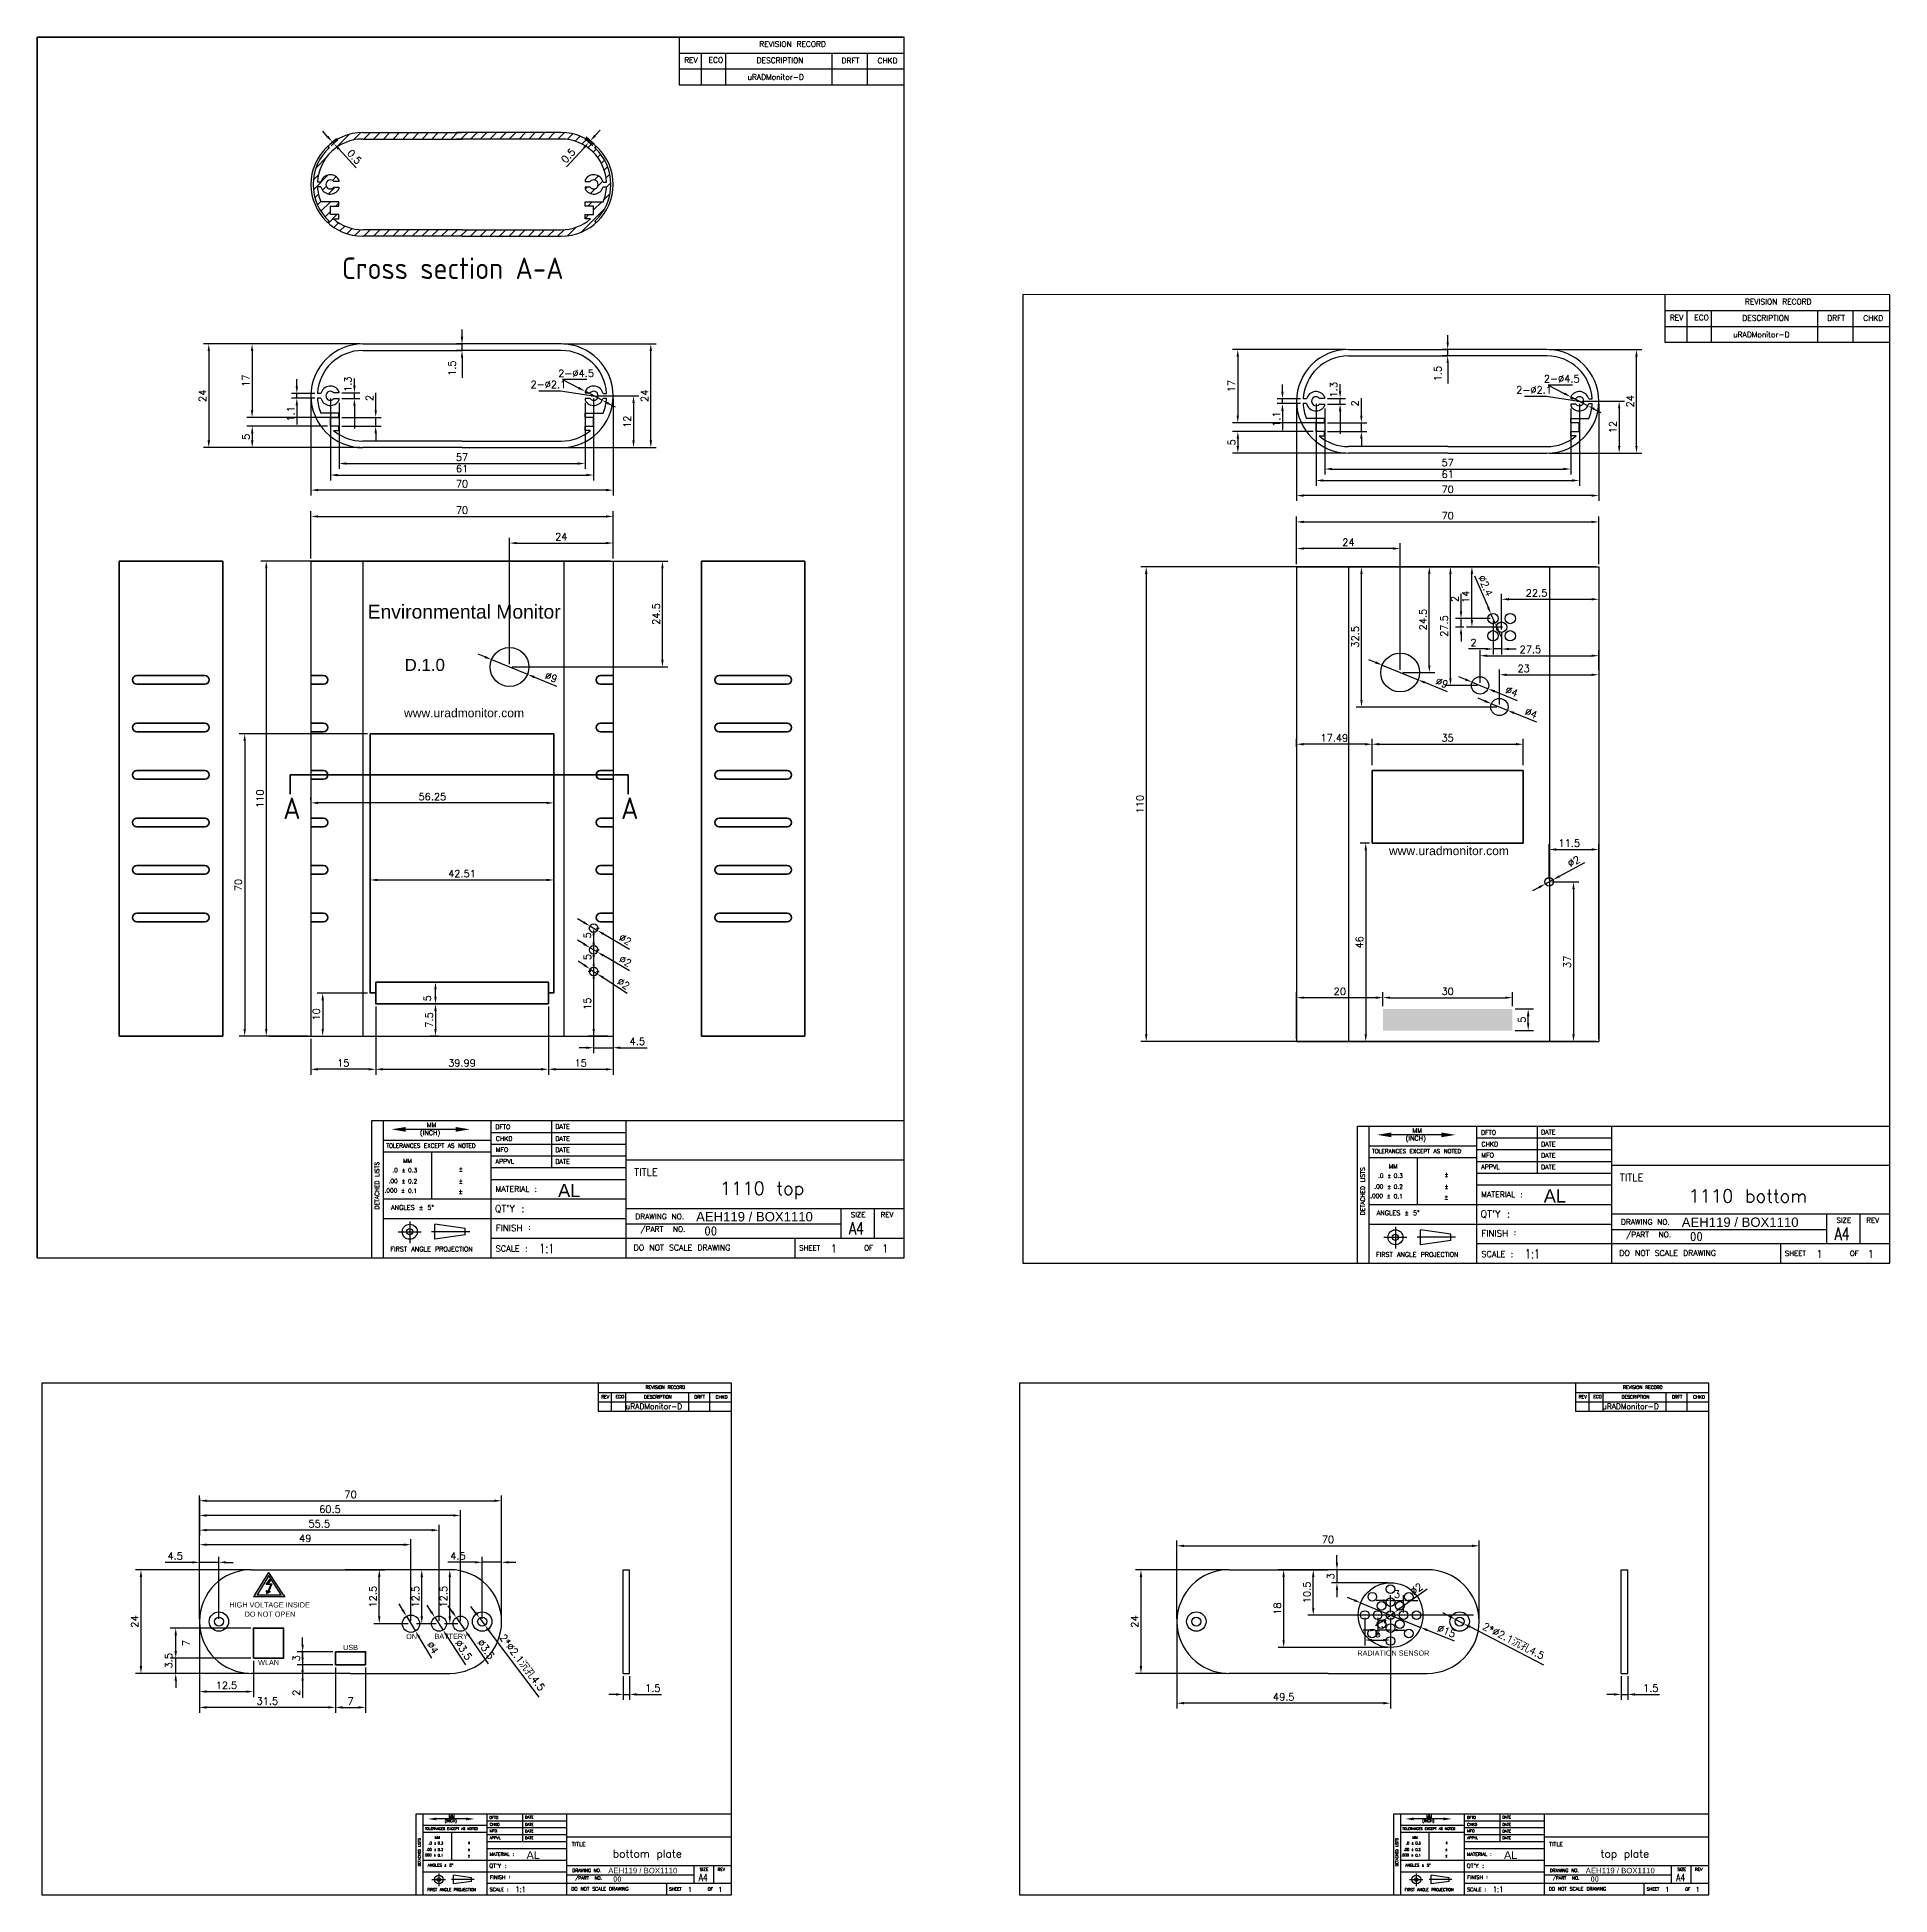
# Model space of a CAD drawing. Header units: millimetres. Extents: x 207 to 636, y 68 to 498.
import ezdxf
from ezdxf.enums import TextEntityAlignment as Align

# ---------------------------------------------------------------- set-up
doc = ezdxf.new("R2010")
doc.units = ezdxf.units.MM
for name, color, linetype, lineweight in [('Callout', 3, 'Continuous', 0), ('CAXA0', 7, 'Continuous', 70), ('Contour line', 1, 'Continuous', 15), ('Draw', 7, 'Continuous', 35), ('TEXT', 6, 'Continuous', 20)]:
    doc.layers.add(name, color=color, linetype=linetype, lineweight=lineweight)
doc.styles.add('_YES', font='ROMANC.SHX', dxfattribs={"height": 1.5})
doc.styles.add('ADESK2', font='romans')
doc.styles.get("Standard").update_dxf_attribs({"font": 'txt.shx'})
doc.styles.add('字母与数字', font='isocp.shx', dxfattribs={"height": 0.96, "bigfont": '@extfont2.shx'})
doc.styles.add('样式 1', font='Arial.ttf')
doc.dimstyles.new('ISO-25', dxfattribs={"dimtxt": 2.5, "dimasz": 2, "dimexe": 1.25, "dimexo": 0.625, "dimtad": 1, "dimdsep": 46, "dimtxsty": 'Standard', "dimcen": 2.5, "dimclrt": 256, "dimadec": 0, "dimazin": 0, "dimtfac": 1, "dimtmove": 0, "dimatfit": 3, "dimfxl": 1, "dimarcsym": 0})
picture_1 = doc.add_image_def('image1.png', size_in_pixel=(533, 256))

# ---------------------------------------------------------------- blocks, each defined once
blk = doc.blocks.new('*D18')
at = {"layer": 'Callout', "color": 0, "lineweight": -2, "transparency": 16777216}
for p, q in [((336.08, 414.97), (345.95, 414.97)), ((344.7, 413.31), (344.7, 404.64)), ((328.58, 402.97), (345.95, 402.97))]:
    blk.add_line(p, q, dxfattribs=at)
at = {"layer": 'Callout', "color": 0, "lineweight": 35, "transparency": 16777216}
for points in [[(344.42, 413.31), (344.97, 413.31), (344.7, 414.97)], [(344.42, 404.64), (344.97, 404.64), (344.7, 402.97)]]:
    blk.add_solid(points, dxfattribs=at)
at = {"layer": 'Defpoints', "color": 0, "lineweight": 35, "transparency": 16777216}
for p in [(335.46, 414.97), (327.96, 402.97), (344.7, 402.97)]:
    blk.add_point(p, dxfattribs=at)
at = {"layer": 'Callout', "lineweight": 25, "transparency": 16777216, "insert": (343.24, 408.97), "char_height": 1.667, "attachment_point": 5, "rotation": 90}
blk.add_mtext('12', dxfattribs=at)
blk = doc.blocks.new('*D19')
at = {"layer": 'Callout', "color": 0, "lineweight": -2, "transparency": 16777216}
for p, q in [((269.96, 414.35), (269.96, 391.88)), ((339.96, 414.35), (339.96, 391.88)), ((338.29, 393.13), (271.63, 393.13))]:
    blk.add_line(p, q, dxfattribs=at)
at = {"layer": 'Callout', "color": 0, "lineweight": 35, "transparency": 16777216}
for points in [[(271.63, 393.41), (271.63, 392.85), (269.96, 393.13)], [(338.29, 393.41), (338.29, 392.85), (339.96, 393.13)]]:
    blk.add_solid(points, dxfattribs=at)
at = {"layer": 'Defpoints', "color": 0, "lineweight": 35, "transparency": 16777216}
for p in [(269.96, 414.97), (339.96, 414.97), (269.96, 393.13)]:
    blk.add_point(p, dxfattribs=at)
at = {"layer": 'Callout', "lineweight": 25, "transparency": 16777216, "insert": (304.96, 394.59), "char_height": 1.667, "attachment_point": 5}
blk.add_mtext('70', dxfattribs=at)
blk = doc.blocks.new('*D20')
at = {"layer": 'Callout', "color": 0, "lineweight": -2, "transparency": 16777216}
for p, q in [((274.46, 414.35), (274.46, 395.37)), ((335.46, 414.35), (335.46, 395.37)), ((276.13, 396.62), (333.79, 396.62))]:
    blk.add_line(p, q, dxfattribs=at)
at = {"layer": 'Callout', "color": 0, "lineweight": 35, "transparency": 16777216}
for points in [[(276.13, 396.9), (276.13, 396.34), (274.46, 396.62)], [(333.79, 396.9), (333.79, 396.34), (335.46, 396.62)]]:
    blk.add_solid(points, dxfattribs=at)
at = {"layer": 'Defpoints', "color": 0, "lineweight": 35, "transparency": 16777216}
for p in [(274.46, 414.97), (335.46, 414.97), (335.46, 396.62)]:
    blk.add_point(p, dxfattribs=at)
at = {"layer": 'Callout', "lineweight": 25, "transparency": 16777216, "insert": (304.96, 398.08), "char_height": 1.667, "attachment_point": 5}
blk.add_mtext('61', dxfattribs=at)
blk = doc.blocks.new('*D21')
at = {"layer": 'Callout', "color": 0, "lineweight": -2, "transparency": 16777216}
for p, q in [((276.46, 413.32), (276.46, 398.03)), ((333.46, 413.32), (333.46, 398.03)), ((278.13, 399.28), (331.79, 399.28))]:
    blk.add_line(p, q, dxfattribs=at)
at = {"layer": 'Callout', "color": 0, "lineweight": 35, "transparency": 16777216}
for points in [[(278.13, 399.56), (278.13, 399.01), (276.46, 399.28)], [(331.79, 399.56), (331.79, 399.01), (333.46, 399.28)]]:
    blk.add_solid(points, dxfattribs=at)
at = {"layer": 'Defpoints', "color": 0, "lineweight": 35, "transparency": 16777216}
for p in [(276.46, 413.94), (333.46, 413.94), (333.46, 399.28)]:
    blk.add_point(p, dxfattribs=at)
at = {"layer": 'Callout', "lineweight": 25, "transparency": 16777216, "insert": (304.96, 400.74), "char_height": 1.667, "attachment_point": 5}
blk.add_mtext('57', dxfattribs=at)
blk = doc.blocks.new('*D22')
at = {"layer": 'Callout', "color": 0, "lineweight": -2, "transparency": 16777216}
for p, q in [((328.58, 426.97), (349.95, 426.97)), ((348.7, 404.64), (348.7, 425.31)), ((329.21, 402.97), (349.95, 402.97))]:
    blk.add_line(p, q, dxfattribs=at)
at = {"layer": 'Callout', "color": 0, "lineweight": 35, "transparency": 16777216}
for points in [[(348.42, 425.31), (348.98, 425.31), (348.7, 426.97)], [(348.42, 404.64), (348.98, 404.64), (348.7, 402.97)]]:
    blk.add_solid(points, dxfattribs=at)
at = {"layer": 'Defpoints', "color": 0, "lineweight": 35, "transparency": 16777216}
for p in [(327.96, 426.97), (348.7, 426.97), (328.58, 402.97)]:
    blk.add_point(p, dxfattribs=at)
at = {"layer": 'Callout', "lineweight": 25, "transparency": 16777216, "insert": (347.24, 414.97), "char_height": 1.667, "attachment_point": 5, "rotation": 90}
blk.add_mtext('24', dxfattribs=at)
blk = doc.blocks.new('*D24')
at = {"layer": 'Callout', "color": 0, "lineweight": -2, "transparency": 16777216}
for p, q in [((242.46, 144.78), (236.21, 144.78)), ((244.13, 133.2), (244.13, 146.03)), ((248.63, 144.78), (244.13, 144.78)), ((248.63, 131.7), (248.63, 146.03)), ((250.3, 144.78), (251.96, 144.78))]:
    blk.add_line(p, q, dxfattribs=at)
at = {"layer": 'Callout', "color": 0, "lineweight": 35, "transparency": 16777216}
for points in [[(242.46, 145.06), (242.46, 144.51), (244.13, 144.78)], [(250.3, 145.06), (250.3, 144.51), (248.63, 144.78)]]:
    blk.add_solid(points, dxfattribs=at)
at = {"layer": 'Defpoints', "color": 0, "lineweight": 35, "transparency": 16777216}
for p in [(244.13, 144.78), (244.13, 132.57), (248.63, 131.07)]:
    blk.add_point(p, dxfattribs=at)
at = {"layer": 'Callout', "lineweight": 25, "transparency": 16777216, "insert": (238.51, 146.24), "char_height": 1.667, "attachment_point": 5}
blk.add_mtext('4.5', dxfattribs=at)
blk = doc.blocks.new('*D25')
at = {"layer": 'Callout', "color": 0, "lineweight": -2, "transparency": 16777216}
for p, q in [((255.4, 143.07), (229.33, 143.07)), ((230.58, 141.41), (230.58, 120.74)), ((255.4, 119.07), (229.33, 119.07))]:
    blk.add_line(p, q, dxfattribs=at)
at = {"layer": 'Callout', "color": 0, "lineweight": 35, "transparency": 16777216}
for points in [[(230.3, 141.41), (230.86, 141.41), (230.58, 143.07)], [(230.3, 120.74), (230.86, 120.74), (230.58, 119.07)]]:
    blk.add_solid(points, dxfattribs=at)
at = {"layer": 'Defpoints', "color": 0, "lineweight": 35, "transparency": 16777216}
for p in [(256.03, 143.07), (230.58, 119.07), (256.03, 119.07)]:
    blk.add_point(p, dxfattribs=at)
at = {"layer": 'Callout', "lineweight": 25, "transparency": 16777216, "insert": (229.12, 131.07), "char_height": 1.667, "attachment_point": 5, "rotation": 90}
blk.add_mtext('24', dxfattribs=at)
blk = doc.blocks.new('*D26')
at = {"layer": 'Callout', "color": 0, "lineweight": -2, "transparency": 16777216}
for p, q in [((244.13, 131.7), (244.13, 160.3)), ((314.13, 131.7), (314.13, 160.3)), ((245.8, 159.05), (312.46, 159.05))]:
    blk.add_line(p, q, dxfattribs=at)
at = {"layer": 'Callout', "color": 0, "lineweight": 35, "transparency": 16777216}
for points in [[(245.8, 159.32), (245.8, 158.77), (244.13, 159.05)], [(312.46, 159.32), (312.46, 158.77), (314.13, 159.05)]]:
    blk.add_solid(points, dxfattribs=at)
at = {"layer": 'Defpoints', "color": 0, "lineweight": 35, "transparency": 16777216}
for p in [(314.13, 159.05), (244.13, 131.07), (314.13, 131.07)]:
    blk.add_point(p, dxfattribs=at)
at = {"layer": 'Callout', "lineweight": 25, "transparency": 16777216, "insert": (279.13, 160.5), "char_height": 1.667, "attachment_point": 5}
blk.add_mtext('70', dxfattribs=at)
blk = doc.blocks.new('*D27')
at = {"layer": 'Callout', "color": 0, "lineweight": -2, "transparency": 16777216}
for p, q in [((308, 133.24), (307, 134.58)), ((309, 131.91), (310.26, 130.23)), ((322.81, 113.54), (311.26, 128.9))]:
    blk.add_line(p, q, dxfattribs=at)
at = {"layer": 'Callout', "color": 0, "lineweight": 35, "transparency": 16777216}
for points in [[(308.22, 133.41), (307.78, 133.08), (309, 131.91)], [(311.49, 129.07), (311.04, 128.73), (310.26, 130.23)]]:
    blk.add_solid(points, dxfattribs=at)
at = {"layer": 'Defpoints', "color": 0, "lineweight": 35, "transparency": 16777216}
for p in [(309, 131.91), (310.26, 130.23)]:
    blk.add_point(p, dxfattribs=at)
at = {"layer": 'Callout', "lineweight": 25, "transparency": 16777216, "insert": (318.86, 121.54), "char_height": 1.6667, "attachment_point": 5, "rotation": 306.9328}
blk.add_mtext('2*%%C2.1沉孔4.5', dxfattribs=at)
blk = doc.blocks.new('*D28')
at = {"layer": 'Callout', "color": 0, "lineweight": -2, "transparency": 16777216}
for p, q in [((481.97, 143.07), (461.01, 143.07)), ((462.26, 141.41), (462.26, 120.74)), ((481.97, 119.07), (461.01, 119.07))]:
    blk.add_line(p, q, dxfattribs=at)
at = {"layer": 'Callout', "color": 0, "lineweight": 35, "transparency": 16777216}
for points in [[(461.98, 141.41), (462.54, 141.41), (462.26, 143.07)], [(461.98, 120.74), (462.54, 120.74), (462.26, 119.07)]]:
    blk.add_solid(points, dxfattribs=at)
at = {"layer": 'Defpoints', "color": 0, "lineweight": 35, "transparency": 16777216}
for p in [(482.59, 143.07), (462.26, 119.07), (482.59, 119.07)]:
    blk.add_point(p, dxfattribs=at)
at = {"layer": 'Callout', "lineweight": 25, "transparency": 16777216, "insert": (460.8, 131.07), "char_height": 1.667, "attachment_point": 5, "rotation": 90}
blk.add_mtext('24', dxfattribs=at)
blk = doc.blocks.new('*D29')
at = {"layer": 'Callout', "color": 0, "lineweight": -2, "transparency": 16777216}
for p, q in [((470.59, 131.7), (470.59, 149.85)), ((472.26, 148.6), (538.93, 148.6)), ((540.59, 131.7), (540.59, 149.85))]:
    blk.add_line(p, q, dxfattribs=at)
at = {"layer": 'Callout', "color": 0, "lineweight": 35, "transparency": 16777216}
for points in [[(472.26, 148.88), (472.26, 148.32), (470.59, 148.6)], [(538.93, 148.88), (538.93, 148.32), (540.59, 148.6)]]:
    blk.add_solid(points, dxfattribs=at)
at = {"layer": 'Defpoints', "color": 0, "lineweight": 35, "transparency": 16777216}
for p in [(540.59, 148.6), (470.59, 131.07), (540.59, 131.07)]:
    blk.add_point(p, dxfattribs=at)
at = {"layer": 'Callout', "lineweight": 25, "transparency": 16777216, "insert": (505.59, 150.06), "char_height": 1.667, "attachment_point": 5}
blk.add_mtext('70', dxfattribs=at)
blk = doc.blocks.new('*D30')
at = {"layer": 'Callout', "color": 0, "lineweight": -2, "transparency": 16777216}
for p, q in [((533.68, 132.32), (532.2, 133.09)), ((535.16, 131.55), (537.02, 130.59)), ((555.58, 121), (538.51, 129.82))]:
    blk.add_line(p, q, dxfattribs=at)
at = {"layer": 'Callout', "color": 0, "lineweight": 35, "transparency": 16777216}
for points in [[(533.81, 132.57), (533.55, 132.07), (535.16, 131.55)], [(538.63, 130.07), (538.38, 129.58), (537.02, 130.59)]]:
    blk.add_solid(points, dxfattribs=at)
at = {"layer": 'Defpoints', "color": 0, "lineweight": 35, "transparency": 16777216}
for p in [(535.16, 131.55), (537.02, 130.59)]:
    blk.add_point(p, dxfattribs=at)
at = {"layer": 'Callout', "lineweight": 25, "transparency": 16777216, "insert": (548.54, 126.49), "char_height": 1.6667, "attachment_point": 5, "rotation": 332.6618}
blk.add_mtext('2*%%C2.1沉孔4.5', dxfattribs=at)
blk = doc.blocks.new('*D31')
at = {"layer": 'Callout', "color": 0, "lineweight": -2, "transparency": 16777216}
for p, q in [((339.33, 376.66), (258.36, 376.66)), ((259.61, 374.99), (259.61, 268.32)), ((269.33, 266.66), (258.36, 266.66))]:
    blk.add_line(p, q, dxfattribs=at)
at = {"layer": 'Callout', "color": 0, "lineweight": 35, "transparency": 16777216}
for points in [[(259.33, 374.99), (259.89, 374.99), (259.61, 376.66)], [(259.33, 268.32), (259.89, 268.32), (259.61, 266.66)]]:
    blk.add_solid(points, dxfattribs=at)
at = {"layer": 'Defpoints', "color": 0, "lineweight": 35, "transparency": 16777216}
for p in [(339.96, 376.66), (259.61, 266.66), (269.96, 266.66)]:
    blk.add_point(p, dxfattribs=at)
at = {"layer": 'Callout', "lineweight": 25, "transparency": 16777216, "insert": (258.15, 321.66), "char_height": 1.667, "attachment_point": 5, "rotation": 90}
blk.add_mtext('110', dxfattribs=at)
blk = doc.blocks.new('*D32')
at = {"layer": 'Callout', "color": 0, "lineweight": -2, "transparency": 16777216}
for p, q in [((342.29, 118.45), (342.29, 112.94)), ((343.79, 118.45), (343.79, 112.94)), ((340.63, 114.19), (338.96, 114.19)), ((342.29, 114.19), (343.79, 114.19)), ((345.46, 114.19), (351.15, 114.19))]:
    blk.add_line(p, q, dxfattribs=at)
at = {"layer": 'Callout', "color": 0, "lineweight": 35, "transparency": 16777216}
for points in [[(340.63, 114.47), (340.63, 113.91), (342.29, 114.19)], [(345.46, 114.47), (345.46, 113.91), (343.79, 114.19)]]:
    blk.add_solid(points, dxfattribs=at)
at = {"layer": 'Defpoints', "color": 0, "lineweight": 35, "transparency": 16777216}
for p in [(342.29, 119.07), (343.79, 119.07), (343.79, 114.19)]:
    blk.add_point(p, dxfattribs=at)
at = {"layer": 'Callout', "lineweight": 25, "transparency": 16777216, "insert": (349.14, 115.65), "char_height": 1.667, "attachment_point": 5}
blk.add_mtext('1.5', dxfattribs=at)
blk = doc.blocks.new('*D33')
at = {"layer": 'Callout', "color": 0, "lineweight": -2, "transparency": 16777216}
for p, q in [((573.52, 118.45), (573.52, 112.94)), ((575.02, 118.45), (575.02, 112.94)), ((571.86, 114.19), (570.19, 114.19)), ((573.52, 114.19), (575.02, 114.19)), ((576.69, 114.19), (582.38, 114.19))]:
    blk.add_line(p, q, dxfattribs=at)
at = {"layer": 'Callout', "color": 0, "lineweight": 35, "transparency": 16777216}
for points in [[(571.86, 114.47), (571.86, 113.91), (573.52, 114.19)], [(576.69, 114.47), (576.69, 113.91), (575.02, 114.19)]]:
    blk.add_solid(points, dxfattribs=at)
at = {"layer": 'Defpoints', "color": 0, "lineweight": 35, "transparency": 16777216}
for p in [(573.52, 119.07), (575.02, 119.07), (575.02, 114.19)]:
    blk.add_point(p, dxfattribs=at)
at = {"layer": 'Callout', "lineweight": 25, "transparency": 16777216, "insert": (580.37, 115.65), "char_height": 1.667, "attachment_point": 5}
blk.add_mtext('1.5', dxfattribs=at)
blk = doc.blocks.new('*D34')
at = {"layer": 'Callout', "color": 0, "lineweight": -2, "transparency": 16777216}
for p, q in [((291.23, 133.71), (290.37, 135.14)), ((292.1, 132.28), (294.17, 128.86)), ((297.97, 122.56), (295.03, 127.43))]:
    blk.add_line(p, q, dxfattribs=at)
at = {"layer": 'Callout', "color": 0, "lineweight": 35, "transparency": 16777216}
for points in [[(291.47, 133.85), (291, 133.57), (292.1, 132.28)], [(295.27, 127.58), (294.79, 127.29), (294.17, 128.86)]]:
    blk.add_solid(points, dxfattribs=at)
at = {"layer": 'Defpoints', "color": 0, "lineweight": 35, "transparency": 16777216}
for p in [(292.1, 132.28), (294.17, 128.86)]:
    blk.add_point(p, dxfattribs=at)
at = {"layer": 'Callout', "lineweight": 25, "transparency": 16777216, "insert": (298.18, 125.04), "char_height": 1.667, "attachment_point": 5, "rotation": 301.1613}
blk.add_mtext('∅4', dxfattribs=at)
blk = doc.blocks.new('*D35')
at = {"layer": 'Callout', "color": 0, "lineweight": -2, "transparency": 16777216}
for p, q in [((256.76, 143.07), (287.04, 143.07)), ((285.79, 132.24), (285.79, 141.41)), ((292.51, 130.57), (284.54, 130.57))]:
    blk.add_line(p, q, dxfattribs=at)
at = {"layer": 'Callout', "color": 0, "lineweight": 35, "transparency": 16777216}
for points in [[(285.51, 141.41), (286.07, 141.41), (285.79, 143.07)], [(285.51, 132.24), (286.07, 132.24), (285.79, 130.57)]]:
    blk.add_solid(points, dxfattribs=at)
at = {"layer": 'Defpoints', "color": 0, "lineweight": 35, "transparency": 16777216}
for p in [(256.13, 143.07), (285.79, 143.07), (293.13, 130.57)]:
    blk.add_point(p, dxfattribs=at)
at = {"layer": 'Callout', "lineweight": 25, "transparency": 16777216, "insert": (284.33, 136.82), "char_height": 1.667, "attachment_point": 5, "rotation": 90}
blk.add_mtext('12.5', dxfattribs=at)
blk = doc.blocks.new('*D36')
at = {"layer": 'Callout', "color": 0, "lineweight": -2, "transparency": 16777216}
for p, q in [((284.96, 411.64), (284.96, 415.67)), ((277.08, 409.97), (286.21, 409.97)), ((284.96, 407.97), (284.96, 409.97)), ((277.08, 407.97), (286.21, 407.97)), ((284.96, 406.31), (284.96, 404.64))]:
    blk.add_line(p, q, dxfattribs=at)
at = {"layer": 'Callout', "color": 0, "lineweight": 35, "transparency": 16777216}
for points in [[(284.69, 411.64), (285.24, 411.64), (284.96, 409.97)], [(284.69, 406.31), (285.24, 406.31), (284.96, 407.97)]]:
    blk.add_solid(points, dxfattribs=at)
at = {"layer": 'Defpoints', "color": 0, "lineweight": 35, "transparency": 16777216}
for p in [(276.46, 409.97), (284.96, 409.97), (276.46, 407.97)]:
    blk.add_point(p, dxfattribs=at)
at = {"layer": 'Callout', "lineweight": 35, "transparency": 16777216, "insert": (283.51, 414.49), "char_height": 1.67, "attachment_point": 5, "rotation": 90}
blk.add_mtext('2', dxfattribs=at)
blk = doc.blocks.new('*D39')
at = {"layer": 'Callout', "color": 0, "lineweight": -2, "transparency": 16777216}
for p, q in [((307.96, 144.79), (301.71, 144.79)), ((309.63, 131.7), (309.63, 146.04)), ((314.13, 144.79), (309.63, 144.79)), ((314.13, 132.32), (314.13, 146.04)), ((315.8, 144.79), (317.46, 144.79))]:
    blk.add_line(p, q, dxfattribs=at)
at = {"layer": 'Callout', "color": 0, "lineweight": 35, "transparency": 16777216}
for points in [[(307.96, 145.07), (307.96, 144.51), (309.63, 144.79)], [(315.8, 145.07), (315.8, 144.51), (314.13, 144.79)]]:
    blk.add_solid(points, dxfattribs=at)
at = {"layer": 'Defpoints', "color": 0, "lineweight": 35, "transparency": 16777216}
for p in [(309.63, 144.79), (309.63, 131.07), (314.13, 131.7)]:
    blk.add_point(p, dxfattribs=at)
at = {"layer": 'Callout', "lineweight": 35, "transparency": 16777216, "insert": (304.01, 146.25), "char_height": 1.667, "attachment_point": 5}
blk.add_mtext('4.5', dxfattribs=at)
blk = doc.blocks.new('*D40')
at = {"layer": 'Callout', "color": 0, "lineweight": -2, "transparency": 16777216}
for p, q in [((238.63, 124.24), (238.63, 125.91)), ((255.38, 122.57), (237.38, 122.57)), ((238.63, 119.07), (238.63, 122.57)), ((255.51, 119.07), (237.38, 119.07)), ((238.63, 117.41), (238.63, 115.74))]:
    blk.add_line(p, q, dxfattribs=at)
at = {"layer": 'Callout', "color": 0, "lineweight": 35, "transparency": 16777216}
for points in [[(238.35, 124.24), (238.91, 124.24), (238.63, 122.57)], [(238.35, 117.41), (238.91, 117.41), (238.63, 119.07)]]:
    blk.add_solid(points, dxfattribs=at)
at = {"layer": 'Defpoints', "color": 0, "lineweight": 35, "transparency": 16777216}
for p in [(238.63, 122.57), (256, 122.57), (256.13, 119.07)]:
    blk.add_point(p, dxfattribs=at)
at = {"layer": 'Callout', "lineweight": 35, "transparency": 16777216, "insert": (236.99, 121.99), "char_height": 1.667, "attachment_point": 5, "rotation": 90}
blk.add_mtext('3.5', dxfattribs=at)
blk = doc.blocks.new('*D41')
at = {"layer": 'Callout', "color": 0, "lineweight": -2, "transparency": 16777216}
for p, q in [((256, 129.57), (237.38, 129.57)), ((238.63, 124.24), (238.63, 127.91)), ((256, 122.57), (237.38, 122.57))]:
    blk.add_line(p, q, dxfattribs=at)
at = {"layer": 'Callout', "color": 0, "lineweight": 35, "transparency": 16777216}
for points in [[(238.35, 127.91), (238.91, 127.91), (238.63, 129.57)], [(238.35, 124.24), (238.91, 124.24), (238.63, 122.57)]]:
    blk.add_solid(points, dxfattribs=at)
at = {"layer": 'Defpoints', "color": 0, "lineweight": 35, "transparency": 16777216}
for p in [(238.63, 129.57), (256.63, 129.57), (256.63, 122.57)]:
    blk.add_point(p, dxfattribs=at)
at = {"layer": 'Callout', "lineweight": 35, "transparency": 16777216, "insert": (241.05, 126.07), "char_height": 1.67, "attachment_point": 5, "rotation": 90}
blk.add_mtext('7', dxfattribs=at)
blk = doc.blocks.new('*D42')
at = {"layer": 'Callout', "color": 0, "lineweight": -2, "transparency": 16777216}
for p, q in [((273.83, 407.97), (255.1, 407.97)), ((256.35, 406.31), (256.35, 404.64)), ((281.33, 402.97), (255.1, 402.97))]:
    blk.add_line(p, q, dxfattribs=at)
at = {"layer": 'Callout', "color": 0, "lineweight": 35, "transparency": 16777216}
for points in [[(256.08, 406.31), (256.63, 406.31), (256.35, 407.97)], [(256.08, 404.64), (256.63, 404.64), (256.35, 402.97)]]:
    blk.add_solid(points, dxfattribs=at)
at = {"layer": 'Defpoints', "color": 0, "lineweight": 35, "transparency": 16777216}
for p in [(274.46, 407.97), (256.35, 402.97), (281.96, 402.97)]:
    blk.add_point(p, dxfattribs=at)
at = {"layer": 'Callout', "lineweight": 35, "transparency": 16777216, "insert": (254.9, 405.47), "char_height": 1.67, "attachment_point": 5, "rotation": 90}
blk.add_mtext('5', dxfattribs=at)
blk = doc.blocks.new('*D43')
at = {"layer": 'Callout', "color": 0, "lineweight": -2, "transparency": 16777216}
for p, q in [((244.13, 131.07), (244.13, 113.59)), ((256.63, 121.95), (256.63, 113.59)), ((245.8, 114.84), (254.96, 114.84))]:
    blk.add_line(p, q, dxfattribs=at)
at = {"layer": 'Callout', "color": 0, "lineweight": 35, "transparency": 16777216}
for points in [[(245.8, 115.12), (245.8, 114.56), (244.13, 114.84)], [(254.96, 115.12), (254.96, 114.56), (256.63, 114.84)]]:
    blk.add_solid(points, dxfattribs=at)
at = {"layer": 'Defpoints', "color": 0, "lineweight": 35, "transparency": 16777216}
for p in [(244.13, 131.7), (256.63, 122.57), (256.63, 114.84)]:
    blk.add_point(p, dxfattribs=at)
at = {"layer": 'Callout', "lineweight": 35, "transparency": 16777216, "insert": (250.38, 116.3), "char_height": 1.667, "attachment_point": 5}
blk.add_mtext('12.5', dxfattribs=at)
blk = doc.blocks.new('*D44')
at = {"layer": 'Callout', "color": 0, "lineweight": -2, "transparency": 16777216}
for p, q in [((275.63, 120.45), (275.63, 109.94)), ((282.63, 120.45), (282.63, 109.94)), ((277.3, 111.19), (280.96, 111.19))]:
    blk.add_line(p, q, dxfattribs=at)
at = {"layer": 'Callout', "color": 0, "lineweight": 35, "transparency": 16777216}
for points in [[(277.3, 111.47), (277.3, 110.91), (275.63, 111.19)], [(280.96, 111.47), (280.96, 110.91), (282.63, 111.19)]]:
    blk.add_solid(points, dxfattribs=at)
at = {"layer": 'Defpoints', "color": 0, "lineweight": 35, "transparency": 16777216}
for p in [(275.63, 121.07), (282.63, 121.07), (282.63, 111.19)]:
    blk.add_point(p, dxfattribs=at)
at = {"layer": 'Callout', "lineweight": 35, "transparency": 16777216, "insert": (279.13, 112.65), "char_height": 1.67, "attachment_point": 5}
blk.add_mtext('7', dxfattribs=at)
blk = doc.blocks.new('*D45')
at = {"layer": 'Callout', "color": 0, "lineweight": -2, "transparency": 16777216}
for p, q in [((244.13, 130.45), (244.13, 109.94)), ((275.63, 120.45), (275.63, 109.94)), ((273.96, 111.19), (245.8, 111.19))]:
    blk.add_line(p, q, dxfattribs=at)
at = {"layer": 'Callout', "color": 0, "lineweight": 35, "transparency": 16777216}
for points in [[(245.8, 111.47), (245.8, 110.91), (244.13, 111.19)], [(273.96, 111.47), (273.96, 110.91), (275.63, 111.19)]]:
    blk.add_solid(points, dxfattribs=at)
at = {"layer": 'Defpoints', "color": 0, "lineweight": 35, "transparency": 16777216}
for p in [(244.13, 131.07), (275.63, 121.07), (244.13, 111.19)]:
    blk.add_point(p, dxfattribs=at)
at = {"layer": 'Callout', "lineweight": 35, "transparency": 16777216, "insert": (259.88, 112.65), "char_height": 1.667, "attachment_point": 5}
blk.add_mtext('31.5', dxfattribs=at)
blk = doc.blocks.new('*D46')
at = {"layer": 'Callout', "color": 0, "lineweight": -2, "transparency": 16777216}
for p, q in [((275.01, 121.07), (266.78, 121.07)), ((268.03, 122.74), (268.03, 124.4)), ((268.03, 121.07), (268.03, 119.07)), ((267.4, 119.07), (266.78, 119.07)), ((268.03, 117.41), (268.03, 113.38))]:
    blk.add_line(p, q, dxfattribs=at)
at = {"layer": 'Callout', "color": 0, "lineweight": 35, "transparency": 16777216}
for points in [[(267.75, 122.74), (268.31, 122.74), (268.03, 121.07)], [(267.75, 117.41), (268.31, 117.41), (268.03, 119.07)]]:
    blk.add_solid(points, dxfattribs=at)
at = {"layer": 'Defpoints', "color": 0, "lineweight": 35, "transparency": 16777216}
for p in [(275.63, 121.07), (268.03, 119.07), (268.03, 119.07)]:
    blk.add_point(p, dxfattribs=at)
at = {"layer": 'Callout', "lineweight": 35, "transparency": 16777216, "insert": (266.57, 114.56), "char_height": 1.67, "attachment_point": 5, "rotation": 90}
blk.add_mtext('2', dxfattribs=at)
blk = doc.blocks.new('*D47')
at = {"layer": 'Callout', "color": 0, "lineweight": -2, "transparency": 16777216}
for p, q in [((268.03, 125.73), (268.03, 127.4)), ((275.01, 124.07), (266.78, 124.07)), ((275.01, 121.07), (266.78, 121.07)), ((268.03, 124.07), (268.03, 121.07)), ((268.03, 119.4), (268.03, 117.74))]:
    blk.add_line(p, q, dxfattribs=at)
at = {"layer": 'Callout', "color": 0, "lineweight": 35, "transparency": 16777216}
for points in [[(267.75, 125.73), (268.31, 125.73), (268.03, 124.07)], [(267.75, 119.4), (268.31, 119.4), (268.03, 121.07)]]:
    blk.add_solid(points, dxfattribs=at)
at = {"layer": 'Defpoints', "color": 0, "lineweight": 35, "transparency": 16777216}
for p in [(268.03, 121.07), (275.63, 124.07), (275.63, 121.07)]:
    blk.add_point(p, dxfattribs=at)
at = {"layer": 'Callout', "lineweight": 35, "transparency": 16777216, "insert": (266.57, 122.58), "char_height": 1.67, "attachment_point": 5, "rotation": 90}
blk.add_mtext('3', dxfattribs=at)
blk = doc.blocks.new('*D48')
at = {"layer": 'Callout', "color": 0, "lineweight": -2, "transparency": 16777216}
for p, q in [((244.13, 146.66), (244.13, 150.12)), ((291.46, 148.87), (245.8, 148.87)), ((293.13, 131.2), (293.13, 150.12))]:
    blk.add_line(p, q, dxfattribs=at)
at = {"layer": 'Callout', "color": 0, "lineweight": 35, "transparency": 16777216}
for points in [[(245.8, 149.15), (245.8, 148.59), (244.13, 148.87)], [(291.46, 149.15), (291.46, 148.59), (293.13, 148.87)]]:
    blk.add_solid(points, dxfattribs=at)
at = {"layer": 'Defpoints', "color": 0, "lineweight": 35, "transparency": 16777216}
for p in [(244.13, 148.87), (244.13, 146.03), (293.13, 130.57)]:
    blk.add_point(p, dxfattribs=at)
at = {"layer": 'Callout', "lineweight": 35, "transparency": 16777216, "insert": (268.63, 150.33), "char_height": 1.667, "attachment_point": 5}
blk.add_mtext('49', dxfattribs=at)
blk = doc.blocks.new('*D49')
at = {"layer": 'Callout', "color": 0, "lineweight": -2, "transparency": 16777216}
for p, q in [((297.76, 133.44), (296.85, 134.83)), ((298.67, 132.04), (300.58, 129.11)), ((305.81, 121.08), (301.49, 127.71))]:
    blk.add_line(p, q, dxfattribs=at)
at = {"layer": 'Callout', "color": 0, "lineweight": 35, "transparency": 16777216}
for points in [[(298, 133.59), (297.53, 133.29), (298.67, 132.04)], [(301.73, 127.86), (301.26, 127.56), (300.58, 129.11)]]:
    blk.add_solid(points, dxfattribs=at)
at = {"layer": 'Defpoints', "color": 0, "lineweight": 35, "transparency": 16777216}
for p in [(298.67, 132.04), (300.58, 129.11)]:
    blk.add_point(p, dxfattribs=at)
at = {"layer": 'Callout', "lineweight": 25, "transparency": 16777216, "insert": (305.33, 124.49), "char_height": 1.667, "attachment_point": 5, "rotation": 303.0772}
blk.add_mtext('∅3.5', dxfattribs=at)
blk = doc.blocks.new('*D50')
at = {"layer": 'Callout', "color": 0, "lineweight": -2, "transparency": 16777216}
for p, q in [((300.88, 143.07), (294.39, 143.07)), ((295.64, 132.24), (295.64, 141.41)), ((299, 130.57), (294.39, 130.57))]:
    blk.add_line(p, q, dxfattribs=at)
at = {"layer": 'Callout', "color": 0, "lineweight": 35, "transparency": 16777216}
for points in [[(295.36, 141.41), (295.91, 141.41), (295.64, 143.07)], [(295.36, 132.24), (295.91, 132.24), (295.64, 130.57)]]:
    blk.add_solid(points, dxfattribs=at)
at = {"layer": 'Defpoints', "color": 0, "lineweight": 35, "transparency": 16777216}
for p in [(295.64, 143.07), (301.51, 143.07), (299.63, 130.57)]:
    blk.add_point(p, dxfattribs=at)
at = {"layer": 'Callout', "lineweight": 35, "transparency": 16777216, "insert": (294.18, 136.82), "char_height": 1.667, "attachment_point": 5, "rotation": 90}
blk.add_mtext('12.5', dxfattribs=at)
blk = doc.blocks.new('*D51')
at = {"layer": 'Callout', "color": 0, "lineweight": -2, "transparency": 16777216}
for p, q in [((244.13, 159.67), (244.13, 150.99)), ((297.96, 152.24), (245.8, 152.24)), ((299.63, 131.2), (299.63, 153.49))]:
    blk.add_line(p, q, dxfattribs=at)
at = {"layer": 'Callout', "color": 0, "lineweight": 35, "transparency": 16777216}
for points in [[(245.8, 152.52), (245.8, 151.96), (244.13, 152.24)], [(297.96, 152.52), (297.96, 151.96), (299.63, 152.24)]]:
    blk.add_solid(points, dxfattribs=at)
at = {"layer": 'Defpoints', "color": 0, "lineweight": 35, "transparency": 16777216}
for p in [(244.13, 160.3), (244.13, 152.24), (299.63, 130.57)]:
    blk.add_point(p, dxfattribs=at)
at = {"layer": 'Callout', "lineweight": 35, "transparency": 16777216, "insert": (271.88, 153.7), "char_height": 1.667, "attachment_point": 5}
blk.add_mtext('55.5', dxfattribs=at)
blk = doc.blocks.new('*D52')
at = {"layer": 'Callout', "color": 0, "lineweight": -2, "transparency": 16777216}
for p, q in [((302.68, 133.37), (301.73, 134.74)), ((303.63, 132.01), (305.63, 129.13)), ((311.1, 121.27), (306.58, 127.76))]:
    blk.add_line(p, q, dxfattribs=at)
at = {"layer": 'Callout', "color": 0, "lineweight": 35, "transparency": 16777216}
for points in [[(302.91, 133.53), (302.45, 133.22), (303.63, 132.01)], [(306.81, 127.92), (306.35, 127.61), (305.63, 129.13)]]:
    blk.add_solid(points, dxfattribs=at)
at = {"layer": 'Defpoints', "color": 0, "lineweight": 35, "transparency": 16777216}
for p in [(303.63, 132.01), (305.63, 129.13)]:
    blk.add_point(p, dxfattribs=at)
at = {"layer": 'Callout', "lineweight": 25, "transparency": 16777216, "insert": (310.51, 124.66), "char_height": 1.667, "attachment_point": 5, "rotation": 304.8231}
blk.add_mtext('∅3.5', dxfattribs=at)
blk = doc.blocks.new('*D53')
at = {"layer": 'Callout', "color": 0, "lineweight": -2, "transparency": 16777216}
for p, q in [((244.13, 151.62), (244.13, 156.89)), ((302.96, 155.64), (245.8, 155.64)), ((304.63, 131.19), (304.63, 156.89))]:
    blk.add_line(p, q, dxfattribs=at)
at = {"layer": 'Callout', "color": 0, "lineweight": 35, "transparency": 16777216}
for points in [[(245.8, 155.91), (245.8, 155.36), (244.13, 155.64)], [(302.96, 155.91), (302.96, 155.36), (304.63, 155.64)]]:
    blk.add_solid(points, dxfattribs=at)
at = {"layer": 'Defpoints', "color": 0, "lineweight": 35, "transparency": 16777216}
for p in [(244.13, 155.64), (244.13, 150.99), (304.63, 130.57)]:
    blk.add_point(p, dxfattribs=at)
at = {"layer": 'Callout', "lineweight": 35, "transparency": 16777216, "insert": (274.38, 157.09), "char_height": 1.667, "attachment_point": 5}
blk.add_mtext('60.5', dxfattribs=at)
blk = doc.blocks.new('*D54')
at = {"layer": 'Callout', "color": 0, "lineweight": -2, "transparency": 16777216}
for p, q in [((301.51, 143.07), (300.88, 143.07)), ((302.13, 132.24), (302.13, 141.41)), ((304.01, 130.57), (300.88, 130.57))]:
    blk.add_line(p, q, dxfattribs=at)
at = {"layer": 'Callout', "color": 0, "lineweight": 35, "transparency": 16777216}
for points in [[(301.85, 141.41), (302.41, 141.41), (302.13, 143.07)], [(301.85, 132.24), (302.41, 132.24), (302.13, 130.57)]]:
    blk.add_solid(points, dxfattribs=at)
at = {"layer": 'Defpoints', "color": 0, "lineweight": 35, "transparency": 16777216}
for p in [(302.13, 143.07), (302.13, 143.07), (304.63, 130.57)]:
    blk.add_point(p, dxfattribs=at)
at = {"layer": 'Callout', "lineweight": 35, "transparency": 16777216, "insert": (300.67, 136.82), "char_height": 1.667, "attachment_point": 5, "rotation": 90}
blk.add_mtext('12.5', dxfattribs=at)
blk = doc.blocks.new('*D55')
at = {"layer": 'Callout', "color": 0, "lineweight": -2, "transparency": 16777216}
for p, q in [((511.61, 136.03), (510.07, 136.66)), ((513.15, 135.4), (527.04, 129.73)), ((534.88, 126.53), (528.58, 129.1))]:
    blk.add_line(p, q, dxfattribs=at)
at = {"layer": 'Callout', "color": 0, "lineweight": 35, "transparency": 16777216}
for points in [[(511.72, 136.29), (511.51, 135.78), (513.15, 135.4)], [(528.69, 129.36), (528.48, 128.84), (527.04, 129.73)]]:
    blk.add_solid(points, dxfattribs=at)
at = {"layer": 'Defpoints', "color": 0, "lineweight": 35, "transparency": 16777216}
for p in [(513.15, 135.4), (527.04, 129.73)]:
    blk.add_point(p, dxfattribs=at)
at = {"layer": 'Callout', "lineweight": 25, "transparency": 16777216, "insert": (533.06, 128.85), "char_height": 1.667, "attachment_point": 5, "rotation": 337.7794}
blk.add_mtext('∅15', dxfattribs=at)
blk = doc.blocks.new('*D57')
at = {"layer": 'Callout', "color": 0, "lineweight": -2, "transparency": 16777216}
for p, q in [((281.33, 426.97), (255.07, 426.97)), ((256.32, 425.31), (256.32, 411.64)), ((276.46, 409.97), (255.07, 409.97))]:
    blk.add_line(p, q, dxfattribs=at)
at = {"layer": 'Callout', "color": 0, "lineweight": 35, "transparency": 16777216}
for points in [[(256.04, 425.31), (256.6, 425.31), (256.32, 426.97)], [(256.04, 411.64), (256.6, 411.64), (256.32, 409.97)]]:
    blk.add_solid(points, dxfattribs=at)
at = {"layer": 'Defpoints', "color": 0, "lineweight": 35, "transparency": 16777216}
for p in [(281.96, 426.97), (256.32, 409.97), (277.08, 409.97)]:
    blk.add_point(p, dxfattribs=at)
at = {"layer": 'Callout', "lineweight": 35, "transparency": 16777216, "insert": (254.86, 418.47), "char_height": 1.667, "attachment_point": 5, "rotation": 90}
blk.add_mtext('17', dxfattribs=at)
blk = doc.blocks.new('*D58')
at = {"layer": 'Callout', "color": 0, "lineweight": -2, "transparency": 16777216}
for p, q in [((470.59, 131.07), (470.59, 110.91)), ((520.1, 131.94), (520.1, 110.91)), ((518.43, 112.16), (472.26, 112.16))]:
    blk.add_line(p, q, dxfattribs=at)
at = {"layer": 'Callout', "color": 0, "lineweight": 35, "transparency": 16777216}
for points in [[(472.26, 112.44), (472.26, 111.89), (470.59, 112.16)], [(518.43, 112.44), (518.43, 111.89), (520.1, 112.16)]]:
    blk.add_solid(points, dxfattribs=at)
at = {"layer": 'Defpoints', "color": 0, "lineweight": 35, "transparency": 16777216}
for p in [(470.59, 131.7), (520.1, 132.57), (470.59, 112.16)]:
    blk.add_point(p, dxfattribs=at)
at = {"layer": 'Callout', "lineweight": 35, "transparency": 16777216, "insert": (495.34, 113.62), "char_height": 1.667, "attachment_point": 5}
blk.add_mtext('49.5', dxfattribs=at)
blk = doc.blocks.new('*D59')
at = {"layer": 'Callout', "color": 0, "lineweight": -2, "transparency": 16777216}
for p, q in [((527.34, 143.07), (500.92, 143.07)), ((502.17, 134.23), (502.17, 141.41)), ((539.32, 132.57), (500.92, 132.57))]:
    blk.add_line(p, q, dxfattribs=at)
at = {"layer": 'Callout', "color": 0, "lineweight": 35, "transparency": 16777216}
for points in [[(501.9, 141.41), (502.45, 141.41), (502.17, 143.07)], [(501.9, 134.23), (502.45, 134.23), (502.17, 132.57)]]:
    blk.add_solid(points, dxfattribs=at)
at = {"layer": 'Defpoints', "color": 0, "lineweight": 35, "transparency": 16777216}
for p in [(502.17, 143.07), (527.97, 143.07), (539.95, 132.57)]:
    blk.add_point(p, dxfattribs=at)
at = {"layer": 'Callout', "lineweight": 35, "transparency": 16777216, "insert": (500.72, 137.82), "char_height": 1.667, "attachment_point": 5, "rotation": 90}
blk.add_mtext('10.5', dxfattribs=at)
blk = doc.blocks.new('*D60')
at = {"layer": 'Callout', "color": 0, "lineweight": -2, "transparency": 16777216}
for p, q in [((526.72, 143.07), (494.06, 143.07)), ((495.31, 141.41), (495.31, 126.73)), ((519.47, 125.07), (494.06, 125.07))]:
    blk.add_line(p, q, dxfattribs=at)
at = {"layer": 'Callout', "color": 0, "lineweight": 35, "transparency": 16777216}
for points in [[(495.03, 141.41), (495.59, 141.41), (495.31, 143.07)], [(495.03, 126.73), (495.59, 126.73), (495.31, 125.07)]]:
    blk.add_solid(points, dxfattribs=at)
at = {"layer": 'Defpoints', "color": 0, "lineweight": 35, "transparency": 16777216}
for p in [(527.34, 143.07), (495.31, 125.07), (520.1, 125.07)]:
    blk.add_point(p, dxfattribs=at)
at = {"layer": 'Callout', "lineweight": 35, "transparency": 16777216, "insert": (493.85, 134.07), "char_height": 1.667, "attachment_point": 5, "rotation": 90}
blk.add_mtext('18', dxfattribs=at)
blk = doc.blocks.new('*D61')
at = {"layer": 'Callout', "color": 0, "lineweight": -2, "transparency": 16777216}
for p, q in [((507.67, 144.74), (507.67, 146.41)), ((526.09, 143.07), (506.42, 143.07)), ((507.67, 143.07), (507.67, 140.07)), ((519.47, 140.07), (506.42, 140.07)), ((507.67, 138.4), (507.67, 136.73))]:
    blk.add_line(p, q, dxfattribs=at)
at = {"layer": 'Callout', "color": 0, "lineweight": 35, "transparency": 16777216}
for points in [[(507.39, 144.74), (507.94, 144.74), (507.67, 143.07)], [(507.39, 138.4), (507.94, 138.4), (507.67, 140.07)]]:
    blk.add_solid(points, dxfattribs=at)
at = {"layer": 'Defpoints', "color": 0, "lineweight": 35, "transparency": 16777216}
for p in [(526.72, 143.07), (507.67, 140.07), (520.1, 140.07)]:
    blk.add_point(p, dxfattribs=at)
at = {"layer": 'Callout', "lineweight": 35, "transparency": 16777216, "insert": (506.21, 141.57), "char_height": 1.67, "attachment_point": 5, "rotation": 90}
blk.add_mtext('3', dxfattribs=at)
blk = doc.blocks.new('*D62')
at = {"layer": 'Callout', "color": 0, "lineweight": -2, "transparency": 16777216}
for p, q in [((269.96, 377.28), (269.96, 388.28)), ((339.96, 377.28), (339.96, 388.28)), ((271.63, 387.03), (338.29, 387.03))]:
    blk.add_line(p, q, dxfattribs=at)
at = {"layer": 'Callout', "color": 0, "lineweight": 35, "transparency": 16777216}
for points in [[(271.63, 387.31), (271.63, 386.75), (269.96, 387.03)], [(338.29, 387.31), (338.29, 386.75), (339.96, 387.03)]]:
    blk.add_solid(points, dxfattribs=at)
at = {"layer": 'Defpoints', "color": 0, "lineweight": 35, "transparency": 16777216}
for p in [(339.96, 387.03), (269.96, 376.66), (339.96, 376.66)]:
    blk.add_point(p, dxfattribs=at)
at = {"layer": 'Callout', "lineweight": 35, "transparency": 16777216, "insert": (304.96, 388.49), "char_height": 1.667, "attachment_point": 5}
blk.add_mtext('70', dxfattribs=at)
blk = doc.blocks.new('*D63')
at = {"layer": 'Callout', "color": 0, "lineweight": -2, "transparency": 16777216}
for p, q in [((299.44, 274.15), (297.56, 274.15)), ((298.81, 272.48), (298.81, 268.32)), ((299.44, 266.66), (297.56, 266.66))]:
    blk.add_line(p, q, dxfattribs=at)
at = {"layer": 'Callout', "color": 0, "lineweight": 35, "transparency": 16777216}
for points in [[(298.53, 272.48), (299.09, 272.48), (298.81, 274.15)], [(298.53, 268.32), (299.09, 268.32), (298.81, 266.66)]]:
    blk.add_solid(points, dxfattribs=at)
at = {"layer": 'Defpoints', "color": 0, "lineweight": 35, "transparency": 16777216}
for p in [(300.06, 274.15), (298.81, 266.66), (300.06, 266.66)]:
    blk.add_point(p, dxfattribs=at)
at = {"layer": 'Callout', "lineweight": 35, "transparency": 16777216, "insert": (297.35, 270.4), "char_height": 1.667, "attachment_point": 5, "rotation": 90}
blk.add_mtext('7.5', dxfattribs=at)
blk = doc.blocks.new('*D64')
at = {"layer": 'Callout', "color": 0, "lineweight": -2, "transparency": 16777216}
for p, q in [((284.96, 273.53), (284.96, 257.73)), ((269.96, 266.03), (269.96, 257.73)), ((283.3, 258.98), (271.63, 258.98))]:
    blk.add_line(p, q, dxfattribs=at)
at = {"layer": 'Callout', "color": 0, "lineweight": 35, "transparency": 16777216}
for points in [[(271.63, 259.26), (271.63, 258.7), (269.96, 258.98)], [(283.3, 259.26), (283.3, 258.7), (284.96, 258.98)]]:
    blk.add_solid(points, dxfattribs=at)
at = {"layer": 'Defpoints', "color": 0, "lineweight": 35, "transparency": 16777216}
for p in [(284.96, 274.15), (269.96, 266.66), (269.96, 258.98)]:
    blk.add_point(p, dxfattribs=at)
at = {"layer": 'Callout', "lineweight": 35, "transparency": 16777216, "insert": (277.46, 260.44), "char_height": 1.667, "attachment_point": 5}
blk.add_mtext('15', dxfattribs=at)
blk = doc.blocks.new('*D65')
at = {"layer": 'Callout', "color": 0, "lineweight": -2, "transparency": 16777216}
for p, q in [((324.96, 273.53), (324.96, 257.73)), ((339.96, 266.03), (339.96, 257.73)), ((326.62, 258.98), (338.29, 258.98))]:
    blk.add_line(p, q, dxfattribs=at)
at = {"layer": 'Callout', "color": 0, "lineweight": 35, "transparency": 16777216}
for points in [[(326.62, 259.26), (326.62, 258.7), (324.96, 258.98)], [(338.29, 259.26), (338.29, 258.7), (339.96, 258.98)]]:
    blk.add_solid(points, dxfattribs=at)
at = {"layer": 'Defpoints', "color": 0, "lineweight": 35, "transparency": 16777216}
for p in [(324.96, 274.15), (339.96, 266.66), (339.96, 258.98)]:
    blk.add_point(p, dxfattribs=at)
at = {"layer": 'Callout', "lineweight": 35, "transparency": 16777216, "insert": (332.46, 260.44), "char_height": 1.667, "attachment_point": 5}
blk.add_mtext('15', dxfattribs=at)
blk = doc.blocks.new('*D66')
at = {"layer": 'Callout', "color": 0, "lineweight": -2, "transparency": 16777216}
for p, q in [((284.96, 273.53), (284.96, 257.73)), ((324.96, 273.53), (324.96, 257.73)), ((286.63, 258.98), (323.29, 258.98))]:
    blk.add_line(p, q, dxfattribs=at)
at = {"layer": 'Callout', "color": 0, "lineweight": 35, "transparency": 16777216}
for points in [[(286.63, 259.26), (286.63, 258.7), (284.96, 258.98)], [(323.29, 259.26), (323.29, 258.7), (324.96, 258.98)]]:
    blk.add_solid(points, dxfattribs=at)
at = {"layer": 'Defpoints', "color": 0, "lineweight": 35, "transparency": 16777216}
for p in [(284.96, 274.15), (324.96, 274.15), (324.96, 258.98)]:
    blk.add_point(p, dxfattribs=at)
at = {"layer": 'Callout', "lineweight": 35, "transparency": 16777216, "insert": (304.96, 260.44), "char_height": 1.667, "attachment_point": 5}
blk.add_mtext('39.99', dxfattribs=at)
blk = doc.blocks.new('*D67')
at = {"layer": 'Callout', "color": 0, "lineweight": -2, "transparency": 16777216}
for p, q in [((299.44, 279.15), (297.56, 279.15)), ((298.81, 275.82), (298.81, 277.49)), ((298.19, 274.15), (297.56, 274.15))]:
    blk.add_line(p, q, dxfattribs=at)
at = {"layer": 'Callout', "color": 0, "lineweight": 35, "transparency": 16777216}
for points in [[(298.53, 277.49), (299.09, 277.49), (298.81, 279.15)], [(298.53, 275.82), (299.09, 275.82), (298.81, 274.15)]]:
    blk.add_solid(points, dxfattribs=at)
at = {"layer": 'Defpoints', "color": 0, "lineweight": 35, "transparency": 16777216}
for p in [(298.81, 279.15), (300.06, 279.15), (298.81, 274.15)]:
    blk.add_point(p, dxfattribs=at)
at = {"layer": 'Callout', "lineweight": 35, "transparency": 16777216, "insert": (296.92, 275.4), "char_height": 1.67, "attachment_point": 5, "rotation": 90}
blk.add_mtext('5', dxfattribs=at)
blk = doc.blocks.new('*D69')
at = {"layer": 'Callout', "color": 0, "lineweight": -2, "transparency": 16777216}
for p, q in [((310.25, 354.49), (308.71, 355.12)), ((311.8, 353.86), (320.13, 350.46)), ((326.94, 347.67), (321.67, 349.83))]:
    blk.add_line(p, q, dxfattribs=at)
at = {"layer": 'Callout', "color": 0, "lineweight": 35, "transparency": 16777216}
for points in [[(310.36, 354.75), (310.15, 354.23), (311.8, 353.86)], [(321.78, 350.09), (321.57, 349.57), (320.13, 350.46)]]:
    blk.add_solid(points, dxfattribs=at)
at = {"layer": 'Defpoints', "color": 0, "lineweight": 35, "transparency": 16777216}
for p in [(311.8, 353.86), (320.13, 350.46)]:
    blk.add_point(p, dxfattribs=at)
at = {"layer": 'Callout', "lineweight": 25, "transparency": 16777216, "insert": (325.63, 349.79), "char_height": 1.667, "attachment_point": 5, "rotation": 337.7794}
blk.add_mtext('∅9', dxfattribs=at)
blk = doc.blocks.new('*D70')
at = {"layer": 'Callout', "color": 0, "lineweight": -2, "transparency": 16777216}
for p, q in [((329.21, 376.66), (352.65, 376.66)), ((351.4, 353.83), (351.4, 374.99)), ((316.59, 352.16), (352.65, 352.16))]:
    blk.add_line(p, q, dxfattribs=at)
at = {"layer": 'Callout', "color": 0, "lineweight": 35, "transparency": 16777216}
for points in [[(351.12, 374.99), (351.67, 374.99), (351.4, 376.66)], [(351.12, 353.83), (351.67, 353.83), (351.4, 352.16)]]:
    blk.add_solid(points, dxfattribs=at)
at = {"layer": 'Defpoints', "color": 0, "lineweight": 35, "transparency": 16777216}
for p in [(328.58, 376.66), (351.4, 376.66), (315.96, 352.16)]:
    blk.add_point(p, dxfattribs=at)
at = {"layer": 'Callout', "lineweight": 35, "transparency": 16777216, "insert": (349.94, 364.41), "char_height": 1.667, "attachment_point": 5, "rotation": 90}
blk.add_mtext('24.5', dxfattribs=at)
blk = doc.blocks.new('*D71')
at = {"layer": 'Callout', "color": 0, "lineweight": -2, "transparency": 16777216}
for p, q in [((315.96, 352.79), (315.96, 382.11)), ((317.63, 380.86), (338.29, 380.86)), ((339.96, 377.28), (339.96, 382.11))]:
    blk.add_line(p, q, dxfattribs=at)
at = {"layer": 'Callout', "color": 0, "lineweight": 35, "transparency": 16777216}
for points in [[(317.63, 381.14), (317.63, 380.59), (315.96, 380.86)], [(338.29, 381.14), (338.29, 380.59), (339.96, 380.86)]]:
    blk.add_solid(points, dxfattribs=at)
at = {"layer": 'Defpoints', "color": 0, "lineweight": 35, "transparency": 16777216}
for p in [(339.96, 380.86), (339.96, 376.66), (315.96, 352.16)]:
    blk.add_point(p, dxfattribs=at)
at = {"layer": 'Callout', "lineweight": 35, "transparency": 16777216, "insert": (327.96, 382.32), "char_height": 1.667, "attachment_point": 5}
blk.add_mtext('24', dxfattribs=at)
blk = doc.blocks.new('*D73')
at = {"layer": 'Callout', "color": 0, "lineweight": -2, "transparency": 16777216}
for p, q in [((333.24, 283.13), (331.85, 284.05)), ((334.63, 282.21), (336.3, 281.1)), ((343.23, 276.5), (337.69, 280.18))]:
    blk.add_line(p, q, dxfattribs=at)
at = {"layer": 'Callout', "color": 0, "lineweight": 35, "transparency": 16777216}
for points in [[(333.39, 283.36), (333.09, 282.9), (334.63, 282.21)], [(337.84, 280.41), (337.53, 279.95), (336.3, 281.1)]]:
    blk.add_solid(points, dxfattribs=at)
at = {"layer": 'Defpoints', "color": 0, "lineweight": 35, "transparency": 16777216}
for p in [(334.63, 282.21), (336.3, 281.1)]:
    blk.add_point(p, dxfattribs=at)
at = {"layer": 'Callout', "lineweight": 25, "transparency": 16777216, "insert": (342.36, 278.83), "char_height": 1.667, "attachment_point": 5, "rotation": 326.4555}
blk.add_mtext('∅2', dxfattribs=at)
blk = doc.blocks.new('*D74')
at = {"layer": 'Callout', "color": 0, "lineweight": -2, "transparency": 16777216}
for p, q in [((335.46, 279.99), (335.46, 268.32)), ((336.09, 281.65), (336.71, 281.65)), ((338.71, 266.66), (334.21, 266.66))]:
    blk.add_line(p, q, dxfattribs=at)
at = {"layer": 'Callout', "color": 0, "lineweight": 35, "transparency": 16777216}
for points in [[(335.19, 279.99), (335.74, 279.99), (335.46, 281.65)], [(335.19, 268.32), (335.74, 268.32), (335.46, 266.66)]]:
    blk.add_solid(points, dxfattribs=at)
at = {"layer": 'Defpoints', "color": 0, "lineweight": 35, "transparency": 16777216}
for p in [(335.46, 281.65), (335.46, 266.66), (339.33, 266.66)]:
    blk.add_point(p, dxfattribs=at)
at = {"layer": 'Callout', "lineweight": 35, "transparency": 16777216, "insert": (334.01, 274.15), "char_height": 1.667, "attachment_point": 5, "rotation": 90}
blk.add_mtext('15', dxfattribs=at)
blk = doc.blocks.new('*D75')
at = {"layer": 'Callout', "color": 0, "lineweight": -2, "transparency": 16777216}
for p, q in [((333.16, 288.01), (331.73, 288.86)), ((334.6, 287.16), (336.32, 286.15)), ((343.77, 281.75), (337.76, 285.3))]:
    blk.add_line(p, q, dxfattribs=at)
at = {"layer": 'Callout', "color": 0, "lineweight": 35, "transparency": 16777216}
for points in [[(333.3, 288.25), (333.02, 287.77), (334.6, 287.16)], [(337.9, 285.54), (337.62, 285.06), (336.32, 286.15)]]:
    blk.add_solid(points, dxfattribs=at)
at = {"layer": 'Defpoints', "color": 0, "lineweight": 35, "transparency": 16777216}
for p in [(334.6, 287.16), (336.32, 286.15)]:
    blk.add_point(p, dxfattribs=at)
at = {"layer": 'Callout', "lineweight": 25, "transparency": 16777216, "insert": (342.78, 284.03), "char_height": 1.667, "attachment_point": 5, "rotation": 329.4654}
blk.add_mtext('∅2', dxfattribs=at)
blk = doc.blocks.new('*D76')
at = {"layer": 'Callout', "color": 0, "lineweight": -2, "transparency": 16777216}
for p, q in [((335.46, 284.99), (335.46, 283.32)), ((336.08, 286.66), (336.71, 286.66)), ((334.84, 281.65), (334.21, 281.65))]:
    blk.add_line(p, q, dxfattribs=at)
at = {"layer": 'Callout', "color": 0, "lineweight": 35, "transparency": 16777216}
for points in [[(335.19, 284.99), (335.74, 284.99), (335.46, 286.66)], [(335.19, 283.32), (335.74, 283.32), (335.46, 281.65)]]:
    blk.add_solid(points, dxfattribs=at)
at = {"layer": 'Defpoints', "color": 0, "lineweight": 35, "transparency": 16777216}
for p in [(335.46, 286.66), (335.46, 281.65), (335.46, 281.65)]:
    blk.add_point(p, dxfattribs=at)
at = {"layer": 'Callout', "lineweight": 35, "transparency": 16777216, "insert": (334.01, 284.96), "char_height": 1.67, "attachment_point": 5, "rotation": 90}
blk.add_mtext('5', dxfattribs=at)
blk = doc.blocks.new('*D77')
at = {"layer": 'Callout', "color": 0, "lineweight": -2, "transparency": 16777216}
for p, q in [((333.16, 293.01), (331.72, 293.86)), ((334.59, 292.17), (336.32, 291.15)), ((343.77, 286.75), (337.75, 290.3))]:
    blk.add_line(p, q, dxfattribs=at)
at = {"layer": 'Callout', "color": 0, "lineweight": 35, "transparency": 16777216}
for points in [[(333.3, 293.25), (333.02, 292.77), (334.59, 292.17)], [(337.89, 290.54), (337.61, 290.06), (336.32, 291.15)]]:
    blk.add_solid(points, dxfattribs=at)
at = {"layer": 'Defpoints', "color": 0, "lineweight": 35, "transparency": 16777216}
for p in [(334.59, 292.17), (336.32, 291.15)]:
    blk.add_point(p, dxfattribs=at)
at = {"layer": 'Callout', "lineweight": 25, "transparency": 16777216, "insert": (342.78, 289.03), "char_height": 1.667, "attachment_point": 5, "rotation": 329.4654}
blk.add_mtext('∅2', dxfattribs=at)
blk = doc.blocks.new('*D78')
at = {"layer": 'Callout', "color": 0, "lineweight": -2, "transparency": 16777216}
for p, q in [((335.46, 291.03), (335.46, 262.73)), ((339.96, 279.78), (339.96, 262.73)), ((333.79, 263.98), (332.12, 263.98)), ((335.46, 263.98), (339.96, 263.98)), ((341.63, 263.98), (347.87, 263.98))]:
    blk.add_line(p, q, dxfattribs=at)
at = {"layer": 'Callout', "color": 0, "lineweight": 35, "transparency": 16777216}
for points in [[(333.79, 264.26), (333.79, 263.7), (335.46, 263.98)], [(341.63, 264.26), (341.63, 263.7), (339.96, 263.98)]]:
    blk.add_solid(points, dxfattribs=at)
at = {"layer": 'Defpoints', "color": 0, "lineweight": 35, "transparency": 16777216}
for p in [(335.46, 291.66), (339.96, 280.4), (339.96, 263.98)]:
    blk.add_point(p, dxfattribs=at)
at = {"layer": 'Callout', "lineweight": 35, "transparency": 16777216, "insert": (345.58, 265.44), "char_height": 1.667, "attachment_point": 5}
blk.add_mtext('4.5', dxfattribs=at)
blk = doc.blocks.new('*D79')
at = {"layer": 'Callout', "color": 0, "lineweight": -2, "transparency": 16777216}
for p, q in [((335.46, 289.99), (335.46, 288.32)), ((336.08, 291.66), (336.71, 291.66)), ((336.09, 286.65), (336.71, 286.65))]:
    blk.add_line(p, q, dxfattribs=at)
at = {"layer": 'Callout', "color": 0, "lineweight": 35, "transparency": 16777216}
for points in [[(335.18, 289.99), (335.74, 289.99), (335.46, 291.66)], [(335.18, 288.32), (335.74, 288.32), (335.46, 286.65)]]:
    blk.add_solid(points, dxfattribs=at)
at = {"layer": 'Defpoints', "color": 0, "lineweight": 35, "transparency": 16777216}
for p in [(335.46, 291.66), (335.46, 286.65), (335.46, 286.65)]:
    blk.add_point(p, dxfattribs=at)
at = {"layer": 'Callout', "lineweight": 35, "transparency": 16777216, "insert": (334, 289.99), "char_height": 1.67, "attachment_point": 5, "rotation": 90}
blk.add_mtext('5', dxfattribs=at)
blk = doc.blocks.new('*D80')
at = {"layer": 'Callout', "color": 0, "lineweight": -2, "transparency": 16777216}
for p, q in [((528.56, 138.6), (522.27, 134.12)), ((517.93, 131.02), (516.57, 130.05)), ((519.28, 131.99), (520.91, 133.15))]:
    blk.add_line(p, q, dxfattribs=at)
at = {"layer": 'Callout', "color": 0, "lineweight": 35, "transparency": 16777216}
for points in [[(522.11, 134.34), (522.43, 133.89), (520.91, 133.15)], [(517.76, 131.25), (518.09, 130.79), (519.28, 131.99)]]:
    blk.add_solid(points, dxfattribs=at)
at = {"layer": 'Defpoints', "color": 0, "lineweight": 35, "transparency": 16777216}
for p in [(519.28, 131.99), (520.91, 133.15)]:
    blk.add_point(p, dxfattribs=at)
at = {"layer": 'Callout', "lineweight": 25, "transparency": 16777216, "insert": (526.07, 138.62), "char_height": 1.667, "attachment_point": 5, "rotation": 35.4867}
blk.add_mtext('∅2', dxfattribs=at)
blk = doc.blocks.new('*D81')
at = {"layer": 'Callout', "color": 0, "lineweight": -2, "transparency": 16777216}
for p, q in [((514.09, 131.96), (514.09, 125.54)), ((520.1, 131.32), (520.1, 125.54)), ((515.76, 126.79), (518.43, 126.79))]:
    blk.add_line(p, q, dxfattribs=at)
at = {"layer": 'Callout', "color": 0, "lineweight": 35, "transparency": 16777216}
for points in [[(515.76, 127.07), (515.76, 126.51), (514.09, 126.79)], [(518.43, 127.07), (518.43, 126.51), (520.1, 126.79)]]:
    blk.add_solid(points, dxfattribs=at)
at = {"layer": 'Defpoints', "color": 0, "lineweight": 35, "transparency": 16777216}
for p in [(514.09, 132.58), (520.1, 131.94), (520.1, 126.79)]:
    blk.add_point(p, dxfattribs=at)
at = {"layer": 'Callout', "lineweight": 35, "transparency": 16777216, "insert": (517.09, 128.25), "char_height": 1.67, "attachment_point": 5}
blk.add_mtext('6', dxfattribs=at)
blk = doc.blocks.new('*D82')
at = {"layer": 'Callout', "color": 0, "lineweight": -2, "transparency": 16777216}
for p, q in [((515.43, 129.09), (513.76, 129.09)), ((517.1, 131.95), (517.1, 127.84)), ((520.1, 129.09), (517.1, 129.09)), ((520.1, 131.94), (520.1, 127.84)), ((521.76, 129.09), (523.43, 129.09))]:
    blk.add_line(p, q, dxfattribs=at)
at = {"layer": 'Callout', "color": 0, "lineweight": 35, "transparency": 16777216}
for points in [[(515.43, 129.37), (515.43, 128.81), (517.1, 129.09)], [(521.76, 129.37), (521.76, 128.81), (520.1, 129.09)]]:
    blk.add_solid(points, dxfattribs=at)
at = {"layer": 'Defpoints', "color": 0, "lineweight": 35, "transparency": 16777216}
for p in [(517.1, 132.58), (517.1, 129.09), (520.1, 132.57)]:
    blk.add_point(p, dxfattribs=at)
at = {"layer": 'Callout', "lineweight": 35, "transparency": 16777216, "insert": (518.6, 130.55), "char_height": 1.67, "attachment_point": 5}
blk.add_mtext('3', dxfattribs=at)
blk = doc.blocks.new('*D83')
at = {"layer": 'Callout', "color": 0, "lineweight": -2, "transparency": 16777216}
for p, q in [((518.43, 135.93), (516.76, 135.93)), ((520.1, 133.19), (520.1, 137.18)), ((520.1, 135.93), (523.09, 135.93)), ((523.09, 133.2), (523.09, 137.18)), ((524.76, 135.93), (526.43, 135.93))]:
    blk.add_line(p, q, dxfattribs=at)
at = {"layer": 'Callout', "color": 0, "lineweight": 35, "transparency": 16777216}
for points in [[(518.43, 136.21), (518.43, 135.65), (520.1, 135.93)], [(524.76, 136.21), (524.76, 135.65), (523.09, 135.93)]]:
    blk.add_solid(points, dxfattribs=at)
at = {"layer": 'Defpoints', "color": 0, "lineweight": 35, "transparency": 16777216}
for p in [(523.09, 135.93), (520.1, 132.57), (523.09, 132.58)]:
    blk.add_point(p, dxfattribs=at)
at = {"layer": 'Callout', "lineweight": 35, "transparency": 16777216, "insert": (521.6, 137.39), "char_height": 1.67, "attachment_point": 5}
blk.add_mtext('3', dxfattribs=at)
blk = doc.blocks.new('*D104')
at = {"layer": 'Callout', "color": 0, "lineweight": -2, "transparency": 16777216}
for p, q in [((564.44, 413.7), (574.3, 413.7)), ((573.05, 412.04), (573.05, 403.37)), ((556.94, 401.7), (574.3, 401.7))]:
    blk.add_line(p, q, dxfattribs=at)
at = {"layer": 'Callout', "color": 0, "lineweight": 35, "transparency": 16777216}
for points in [[(572.78, 412.04), (573.33, 412.04), (573.05, 413.7)], [(572.78, 403.37), (573.33, 403.37), (573.05, 401.7)]]:
    blk.add_solid(points, dxfattribs=at)
at = {"layer": 'Defpoints', "color": 0, "lineweight": 35, "transparency": 16777216}
for p in [(563.82, 413.7), (556.32, 401.7), (573.05, 401.7)]:
    blk.add_point(p, dxfattribs=at)
at = {"layer": 'Callout', "lineweight": 25, "transparency": 16777216, "insert": (571.6, 407.7), "char_height": 1.667, "attachment_point": 5, "rotation": 90}
blk.add_mtext('12', dxfattribs=at)
blk = doc.blocks.new('*D102')
at = {"layer": 'Callout', "color": 0, "lineweight": -2, "transparency": 16777216}
for p, q in [((498.32, 413.08), (498.32, 390.61)), ((568.32, 413.08), (568.32, 390.61)), ((566.65, 391.86), (499.98, 391.86))]:
    blk.add_line(p, q, dxfattribs=at)
at = {"layer": 'Callout', "color": 0, "lineweight": 35, "transparency": 16777216}
for points in [[(499.98, 392.14), (499.98, 391.58), (498.32, 391.86)], [(566.65, 392.14), (566.65, 391.58), (568.32, 391.86)]]:
    blk.add_solid(points, dxfattribs=at)
at = {"layer": 'Defpoints', "color": 0, "lineweight": 35, "transparency": 16777216}
for p in [(498.32, 413.7), (568.32, 413.7), (498.32, 391.86)]:
    blk.add_point(p, dxfattribs=at)
at = {"layer": 'Callout', "lineweight": 25, "transparency": 16777216, "insert": (533.32, 393.32), "char_height": 1.667, "attachment_point": 5}
blk.add_mtext('70', dxfattribs=at)
blk = doc.blocks.new('*D105')
at = {"layer": 'Callout', "color": 0, "lineweight": -2, "transparency": 16777216}
for p, q in [((502.82, 413.08), (502.82, 394.1)), ((563.82, 413.08), (563.82, 394.1)), ((504.48, 395.35), (562.15, 395.35))]:
    blk.add_line(p, q, dxfattribs=at)
at = {"layer": 'Callout', "color": 0, "lineweight": 35, "transparency": 16777216}
for points in [[(504.48, 395.63), (504.48, 395.07), (502.82, 395.35)], [(562.15, 395.63), (562.15, 395.07), (563.82, 395.35)]]:
    blk.add_solid(points, dxfattribs=at)
at = {"layer": 'Defpoints', "color": 0, "lineweight": 35, "transparency": 16777216}
for p in [(502.82, 413.7), (563.82, 413.7), (563.82, 395.35)]:
    blk.add_point(p, dxfattribs=at)
at = {"layer": 'Callout', "lineweight": 25, "transparency": 16777216, "insert": (533.32, 396.81), "char_height": 1.667, "attachment_point": 5}
blk.add_mtext('61', dxfattribs=at)
blk = doc.blocks.new('*D106')
at = {"layer": 'Callout', "color": 0, "lineweight": -2, "transparency": 16777216}
for p, q in [((504.82, 412.05), (504.82, 396.76)), ((561.82, 412.05), (561.82, 396.76)), ((506.48, 398.01), (560.15, 398.01))]:
    blk.add_line(p, q, dxfattribs=at)
at = {"layer": 'Callout', "color": 0, "lineweight": 35, "transparency": 16777216}
for points in [[(506.48, 398.29), (506.48, 397.74), (504.82, 398.01)], [(560.15, 398.29), (560.15, 397.74), (561.82, 398.01)]]:
    blk.add_solid(points, dxfattribs=at)
at = {"layer": 'Defpoints', "color": 0, "lineweight": 35, "transparency": 16777216}
for p in [(504.82, 412.67), (561.82, 412.67), (561.82, 398.01)]:
    blk.add_point(p, dxfattribs=at)
at = {"layer": 'Callout', "lineweight": 25, "transparency": 16777216, "insert": (533.32, 399.47), "char_height": 1.667, "attachment_point": 5}
blk.add_mtext('57', dxfattribs=at)
blk = doc.blocks.new('*D107')
at = {"layer": 'Callout', "color": 0, "lineweight": -2, "transparency": 16777216}
for p, q in [((556.94, 425.7), (578.31, 425.7)), ((577.06, 403.37), (577.06, 424.04)), ((557.57, 401.7), (578.31, 401.7))]:
    blk.add_line(p, q, dxfattribs=at)
at = {"layer": 'Callout', "color": 0, "lineweight": 35, "transparency": 16777216}
for points in [[(576.78, 424.04), (577.33, 424.04), (577.06, 425.7)], [(576.78, 403.37), (577.33, 403.37), (577.06, 401.7)]]:
    blk.add_solid(points, dxfattribs=at)
at = {"layer": 'Defpoints', "color": 0, "lineweight": 35, "transparency": 16777216}
for p in [(556.32, 425.7), (577.06, 425.7), (556.94, 401.7)]:
    blk.add_point(p, dxfattribs=at)
at = {"layer": 'Callout', "lineweight": 25, "transparency": 16777216, "insert": (575.6, 413.7), "char_height": 1.667, "attachment_point": 5, "rotation": 90}
blk.add_mtext('24', dxfattribs=at)
blk = doc.blocks.new('*D108')
at = {"layer": 'Callout', "color": 0, "lineweight": -2, "transparency": 16777216}
for p, q in [((567.69, 375.38), (462.23, 375.38)), ((463.48, 373.72), (463.48, 267.05)), ((567.69, 265.38), (462.23, 265.38))]:
    blk.add_line(p, q, dxfattribs=at)
at = {"layer": 'Callout', "color": 0, "lineweight": 35, "transparency": 16777216}
for points in [[(463.2, 373.72), (463.76, 373.72), (463.48, 375.38)], [(463.2, 267.05), (463.76, 267.05), (463.48, 265.38)]]:
    blk.add_solid(points, dxfattribs=at)
at = {"layer": 'Defpoints', "color": 0, "lineweight": 35, "transparency": 16777216}
for p in [(568.32, 375.38), (463.48, 265.38), (568.32, 265.38)]:
    blk.add_point(p, dxfattribs=at)
at = {"layer": 'Callout', "lineweight": 25, "transparency": 16777216, "insert": (462.02, 320.38), "char_height": 1.667, "attachment_point": 5, "rotation": 90}
blk.add_mtext('110', dxfattribs=at)
blk = doc.blocks.new('*D103')
at = {"layer": 'Callout', "color": 0, "lineweight": -2, "transparency": 16777216}
for p, q in [((513.32, 410.37), (513.32, 414.4)), ((505.44, 408.7), (514.57, 408.7)), ((505.44, 406.7), (514.57, 406.7)), ((513.32, 406.7), (513.32, 408.7)), ((513.32, 405.04), (513.32, 403.37))]:
    blk.add_line(p, q, dxfattribs=at)
at = {"layer": 'Callout', "color": 0, "lineweight": 35, "transparency": 16777216}
for points in [[(513.04, 410.37), (513.6, 410.37), (513.32, 408.7)], [(513.04, 405.04), (513.6, 405.04), (513.32, 406.7)]]:
    blk.add_solid(points, dxfattribs=at)
at = {"layer": 'Defpoints', "color": 0, "lineweight": 35, "transparency": 16777216}
for p in [(504.82, 408.7), (504.82, 406.7), (513.32, 408.7)]:
    blk.add_point(p, dxfattribs=at)
at = {"layer": 'Callout', "lineweight": 35, "transparency": 16777216, "insert": (511.86, 413.22), "char_height": 1.67, "attachment_point": 5, "rotation": 90}
blk.add_mtext('2', dxfattribs=at)
blk = doc.blocks.new('*D109')
at = {"layer": 'Callout', "color": 0, "lineweight": -2, "transparency": 16777216}
for p, q in [((502.19, 406.7), (483.46, 406.7)), ((484.71, 405.04), (484.71, 403.37)), ((509.69, 401.7), (483.46, 401.7))]:
    blk.add_line(p, q, dxfattribs=at)
at = {"layer": 'Callout', "color": 0, "lineweight": 35, "transparency": 16777216}
for points in [[(484.43, 405.04), (484.99, 405.04), (484.71, 406.7)], [(484.43, 403.37), (484.99, 403.37), (484.71, 401.7)]]:
    blk.add_solid(points, dxfattribs=at)
at = {"layer": 'Defpoints', "color": 0, "lineweight": 35, "transparency": 16777216}
for p in [(502.82, 406.7), (484.71, 401.7), (510.32, 401.7)]:
    blk.add_point(p, dxfattribs=at)
at = {"layer": 'Callout', "lineweight": 35, "transparency": 16777216, "insert": (483.25, 404.2), "char_height": 1.67, "attachment_point": 5, "rotation": 90}
blk.add_mtext('5', dxfattribs=at)
blk = doc.blocks.new('*D110')
at = {"layer": 'Callout', "color": 0, "lineweight": -2, "transparency": 16777216}
for p, q in [((509.69, 425.7), (483.43, 425.7)), ((484.68, 424.04), (484.68, 410.37)), ((504.82, 408.7), (483.43, 408.7))]:
    blk.add_line(p, q, dxfattribs=at)
at = {"layer": 'Callout', "color": 0, "lineweight": 35, "transparency": 16777216}
for points in [[(484.4, 424.04), (484.96, 424.04), (484.68, 425.7)], [(484.4, 410.37), (484.96, 410.37), (484.68, 408.7)]]:
    blk.add_solid(points, dxfattribs=at)
at = {"layer": 'Defpoints', "color": 0, "lineweight": 35, "transparency": 16777216}
for p in [(510.32, 425.7), (484.68, 408.7), (505.44, 408.7)]:
    blk.add_point(p, dxfattribs=at)
at = {"layer": 'Callout', "lineweight": 35, "transparency": 16777216, "insert": (483.22, 417.2), "char_height": 1.667, "attachment_point": 5, "rotation": 90}
blk.add_mtext('17', dxfattribs=at)
blk = doc.blocks.new('*D111')
at = {"layer": 'Callout', "color": 0, "lineweight": -2, "transparency": 16777216}
for p, q in [((498.32, 376.01), (498.32, 387.01)), ((499.98, 385.76), (566.65, 385.76)), ((568.32, 376.01), (568.32, 387.01))]:
    blk.add_line(p, q, dxfattribs=at)
at = {"layer": 'Callout', "color": 0, "lineweight": 35, "transparency": 16777216}
for points in [[(499.98, 386.04), (499.98, 385.48), (498.32, 385.76)], [(566.65, 386.04), (566.65, 385.48), (568.32, 385.76)]]:
    blk.add_solid(points, dxfattribs=at)
at = {"layer": 'Defpoints', "color": 0, "lineweight": 35, "transparency": 16777216}
for p in [(568.32, 385.76), (498.32, 375.38), (568.32, 375.38)]:
    blk.add_point(p, dxfattribs=at)
at = {"layer": 'Callout', "lineweight": 35, "transparency": 16777216, "insert": (533.32, 387.22), "char_height": 1.667, "attachment_point": 5}
blk.add_mtext('70', dxfattribs=at)
blk = doc.blocks.new('*D112')
at = {"layer": 'Callout', "color": 0, "lineweight": -2, "transparency": 16777216}
for p, q in [((516.61, 353.22), (515.07, 353.85)), ((518.16, 352.59), (526.49, 349.19)), ((533.3, 346.4), (528.03, 348.56))]:
    blk.add_line(p, q, dxfattribs=at)
at = {"layer": 'Callout', "color": 0, "lineweight": 35, "transparency": 16777216}
for points in [[(516.72, 353.48), (516.51, 352.96), (518.16, 352.59)], [(528.14, 348.81), (527.93, 348.3), (526.49, 349.19)]]:
    blk.add_solid(points, dxfattribs=at)
at = {"layer": 'Defpoints', "color": 0, "lineweight": 35, "transparency": 16777216}
for p in [(518.16, 352.59), (526.49, 349.19)]:
    blk.add_point(p, dxfattribs=at)
at = {"layer": 'Callout', "lineweight": 25, "transparency": 16777216, "insert": (531.99, 348.51), "char_height": 1.667, "attachment_point": 5, "rotation": 337.7794}
blk.add_mtext('∅9', dxfattribs=at)
blk = doc.blocks.new('*D113')
at = {"layer": 'Callout', "color": 0, "lineweight": -2, "transparency": 16777216}
for p, q in [((556.32, 375.38), (527.81, 375.38)), ((529.06, 352.56), (529.06, 373.72)), ((522.95, 350.89), (530.31, 350.89))]:
    blk.add_line(p, q, dxfattribs=at)
at = {"layer": 'Callout', "color": 0, "lineweight": 35, "transparency": 16777216}
for points in [[(528.79, 373.72), (529.34, 373.72), (529.06, 375.38)], [(528.79, 352.56), (529.34, 352.56), (529.06, 350.89)]]:
    blk.add_solid(points, dxfattribs=at)
at = {"layer": 'Defpoints', "color": 0, "lineweight": 35, "transparency": 16777216}
for p in [(529.06, 375.38), (556.94, 375.38), (522.32, 350.89)]:
    blk.add_point(p, dxfattribs=at)
at = {"layer": 'Callout', "lineweight": 35, "transparency": 16777216, "insert": (527.61, 363.14), "char_height": 1.667, "attachment_point": 5, "rotation": 90}
blk.add_mtext('24.5', dxfattribs=at)
blk = doc.blocks.new('*D114')
at = {"layer": 'Callout', "color": 0, "lineweight": -2, "transparency": 16777216}
for p, q in [((498.32, 376.63), (498.32, 380.84)), ((520.65, 379.59), (499.98, 379.59)), ((522.32, 351.51), (522.32, 380.84))]:
    blk.add_line(p, q, dxfattribs=at)
at = {"layer": 'Callout', "color": 0, "lineweight": 35, "transparency": 16777216}
for points in [[(499.98, 379.87), (499.98, 379.32), (498.32, 379.59)], [(520.65, 379.87), (520.65, 379.32), (522.32, 379.59)]]:
    blk.add_solid(points, dxfattribs=at)
at = {"layer": 'Defpoints', "color": 0, "lineweight": 35, "transparency": 16777216}
for p in [(498.32, 379.59), (498.32, 376.01), (522.32, 350.89)]:
    blk.add_point(p, dxfattribs=at)
at = {"layer": 'Callout', "lineweight": 35, "transparency": 16777216, "insert": (510.32, 381.05), "char_height": 1.667, "attachment_point": 5}
blk.add_mtext('24', dxfattribs=at)
blk = doc.blocks.new('*D115')
at = {"layer": 'Callout', "color": 0, "lineweight": -2, "transparency": 16777216}
for p, q in [((498.94, 375.38), (540.18, 375.38)), ((538.93, 363.05), (538.93, 373.72)), ((545.99, 361.39), (537.68, 361.39))]:
    blk.add_line(p, q, dxfattribs=at)
at = {"layer": 'Callout', "color": 0, "lineweight": 35, "transparency": 16777216}
for points in [[(538.65, 373.72), (539.2, 373.72), (538.93, 375.38)], [(538.65, 363.05), (539.2, 363.05), (538.93, 361.39)]]:
    blk.add_solid(points, dxfattribs=at)
at = {"layer": 'Defpoints', "color": 0, "lineweight": 35, "transparency": 16777216}
for p in [(498.32, 375.38), (538.93, 375.38), (546.61, 361.39)]:
    blk.add_point(p, dxfattribs=at)
at = {"layer": 'Callout', "lineweight": 35, "transparency": 16777216, "insert": (537.47, 368.39), "char_height": 1.667, "attachment_point": 5, "rotation": 90}
blk.add_mtext('14', dxfattribs=at)
blk = doc.blocks.new('*D116')
at = {"layer": 'Callout', "color": 0, "lineweight": -2, "transparency": 16777216}
for p, q in [((568.32, 374.76), (568.32, 366.6)), ((545.82, 360.84), (545.82, 369.1)), ((547.49, 367.85), (566.65, 367.85))]:
    blk.add_line(p, q, dxfattribs=at)
at = {"layer": 'Callout', "color": 0, "lineweight": 35, "transparency": 16777216}
for points in [[(547.49, 368.13), (547.49, 367.57), (545.82, 367.85)], [(566.65, 368.13), (566.65, 367.57), (568.32, 367.85)]]:
    blk.add_solid(points, dxfattribs=at)
at = {"layer": 'Defpoints', "color": 0, "lineweight": 35, "transparency": 16777216}
for p in [(568.32, 375.38), (568.32, 367.85), (545.82, 360.22)]:
    blk.add_point(p, dxfattribs=at)
at = {"layer": 'Callout', "lineweight": 35, "transparency": 16777216, "insert": (553.9, 369.31), "char_height": 1.667, "attachment_point": 5}
blk.add_mtext('22.5', dxfattribs=at)
blk = doc.blocks.new('*D117')
at = {"layer": 'Callout', "color": 0, "lineweight": -2, "transparency": 16777216}
for p, q in [((541.92, 344.27), (540.38, 344.91)), ((543.46, 343.64), (547.16, 342.13)), ((553.98, 339.35), (548.71, 341.5))]:
    blk.add_line(p, q, dxfattribs=at)
at = {"layer": 'Callout', "color": 0, "lineweight": 35, "transparency": 16777216}
for points in [[(542.02, 344.53), (541.81, 344.02), (543.46, 343.64)], [(548.81, 341.76), (548.6, 341.24), (547.16, 342.13)]]:
    blk.add_solid(points, dxfattribs=at)
at = {"layer": 'Defpoints', "color": 0, "lineweight": 35, "transparency": 16777216}
for p in [(543.46, 343.64), (547.16, 342.13)]:
    blk.add_point(p, dxfattribs=at)
at = {"layer": 'Callout', "lineweight": 25, "transparency": 16777216, "insert": (552.67, 341.46), "char_height": 1.667, "attachment_point": 5, "rotation": 337.7794}
blk.add_mtext('∅4', dxfattribs=at)
blk = doc.blocks.new('*D118')
at = {"layer": 'Callout', "color": 0, "lineweight": -2, "transparency": 16777216}
for p, q in [((568.32, 374.76), (568.32, 349.11)), ((545.31, 343.51), (545.31, 351.61)), ((546.98, 350.36), (566.65, 350.36))]:
    blk.add_line(p, q, dxfattribs=at)
at = {"layer": 'Callout', "color": 0, "lineweight": 35, "transparency": 16777216}
for points in [[(546.98, 350.63), (546.98, 350.08), (545.31, 350.36)], [(566.65, 350.63), (566.65, 350.08), (568.32, 350.36)]]:
    blk.add_solid(points, dxfattribs=at)
at = {"layer": 'Defpoints', "color": 0, "lineweight": 35, "transparency": 16777216}
for p in [(568.32, 375.38), (568.32, 350.36), (545.31, 342.89)]:
    blk.add_point(p, dxfattribs=at)
at = {"layer": 'Callout', "lineweight": 35, "transparency": 16777216, "insert": (550.92, 351.81), "char_height": 1.667, "attachment_point": 5}
blk.add_mtext('23', dxfattribs=at)
blk = doc.blocks.new('*D119')
at = {"layer": 'Callout', "color": 0, "lineweight": -2, "transparency": 16777216}
for p, q in [((498.32, 375.38), (514.6, 375.38)), ((513.35, 344.55), (513.35, 373.72)), ((544.69, 342.89), (512.1, 342.89))]:
    blk.add_line(p, q, dxfattribs=at)
at = {"layer": 'Callout', "color": 0, "lineweight": 35, "transparency": 16777216}
for points in [[(513.07, 373.72), (513.62, 373.72), (513.35, 375.38)], [(513.07, 344.55), (513.62, 344.55), (513.35, 342.89)]]:
    blk.add_solid(points, dxfattribs=at)
at = {"layer": 'Defpoints', "color": 0, "lineweight": 35, "transparency": 16777216}
for p in [(497.69, 375.38), (513.35, 375.38), (545.31, 342.89)]:
    blk.add_point(p, dxfattribs=at)
at = {"layer": 'Callout', "lineweight": 35, "transparency": 16777216, "insert": (511.89, 359.14), "char_height": 1.667, "attachment_point": 5, "rotation": 90}
blk.add_mtext('32.5', dxfattribs=at)
blk = doc.blocks.new('*D120')
at = {"layer": 'Callout', "color": 0, "lineweight": -2, "transparency": 16777216}
for p, q in [((537.42, 349.27), (535.88, 349.9)), ((538.96, 348.64), (542.67, 347.13)), ((549.48, 344.35), (544.21, 346.5))]:
    blk.add_line(p, q, dxfattribs=at)
at = {"layer": 'Callout', "color": 0, "lineweight": 35, "transparency": 16777216}
for points in [[(537.53, 349.53), (537.32, 349.01), (538.96, 348.64)], [(544.31, 346.76), (544.1, 346.24), (542.67, 347.13)]]:
    blk.add_solid(points, dxfattribs=at)
at = {"layer": 'Defpoints', "color": 0, "lineweight": 35, "transparency": 16777216}
for p in [(538.96, 348.64), (542.67, 347.13)]:
    blk.add_point(p, dxfattribs=at)
at = {"layer": 'Callout', "lineweight": 25, "transparency": 16777216, "insert": (548.17, 346.46), "char_height": 1.667, "attachment_point": 5, "rotation": 337.7794}
blk.add_mtext('∅4', dxfattribs=at)
blk = doc.blocks.new('*D121')
at = {"layer": 'Callout', "color": 0, "lineweight": -2, "transparency": 16777216}
for p, q in [((498.94, 375.38), (535.21, 375.38)), ((533.96, 349.55), (533.96, 373.72)), ((540.19, 347.89), (532.71, 347.89))]:
    blk.add_line(p, q, dxfattribs=at)
at = {"layer": 'Callout', "color": 0, "lineweight": 35, "transparency": 16777216}
for points in [[(533.68, 373.72), (534.23, 373.72), (533.96, 375.38)], [(533.68, 349.55), (534.23, 349.55), (533.96, 347.89)]]:
    blk.add_solid(points, dxfattribs=at)
at = {"layer": 'Defpoints', "color": 0, "lineweight": 35, "transparency": 16777216}
for p in [(498.32, 375.38), (533.96, 375.38), (540.82, 347.89)]:
    blk.add_point(p, dxfattribs=at)
at = {"layer": 'Callout', "lineweight": 35, "transparency": 16777216, "insert": (532.5, 361.63), "char_height": 1.667, "attachment_point": 5, "rotation": 90}
blk.add_mtext('27.5', dxfattribs=at)
blk = doc.blocks.new('*D122')
at = {"layer": 'Callout', "color": 0, "lineweight": -2, "transparency": 16777216}
for p, q in [((540.82, 348.51), (540.82, 356.02)), ((542.48, 354.77), (566.65, 354.77)), ((568.32, 351.51), (568.32, 356.02))]:
    blk.add_line(p, q, dxfattribs=at)
at = {"layer": 'Callout', "color": 0, "lineweight": 35, "transparency": 16777216}
for points in [[(542.48, 355.05), (542.48, 354.49), (540.82, 354.77)], [(566.65, 355.05), (566.65, 354.49), (568.32, 354.77)]]:
    blk.add_solid(points, dxfattribs=at)
at = {"layer": 'Defpoints', "color": 0, "lineweight": 35, "transparency": 16777216}
for p in [(568.32, 354.77), (568.32, 350.89), (540.82, 347.89)]:
    blk.add_point(p, dxfattribs=at)
at = {"layer": 'Callout', "lineweight": 35, "transparency": 16777216, "insert": (552.48, 356.23), "char_height": 1.667, "attachment_point": 5}
blk.add_mtext('27.5', dxfattribs=at)
blk = doc.blocks.new('*D123')
at = {"layer": 'Callout', "color": 0, "lineweight": -2, "transparency": 16777216}
for p, q in [((565.01, 306.82), (559.16, 303.65)), ((555.93, 301.91), (557.69, 302.86)), ((554.47, 301.12), (553, 300.32))]:
    blk.add_line(p, q, dxfattribs=at)
at = {"layer": 'Callout', "color": 0, "lineweight": 35, "transparency": 16777216}
for points in [[(554.34, 301.36), (554.6, 300.87), (555.93, 301.91)], [(559.03, 303.9), (559.29, 303.41), (557.69, 302.86)]]:
    blk.add_solid(points, dxfattribs=at)
at = {"layer": 'Defpoints', "color": 0, "lineweight": 35, "transparency": 16777216}
for p in [(555.93, 301.91), (557.69, 302.86)]:
    blk.add_point(p, dxfattribs=at)
at = {"layer": 'Callout', "lineweight": 25, "transparency": 16777216, "insert": (562.55, 307.14), "char_height": 1.667, "attachment_point": 5, "rotation": 28.4135}
blk.add_mtext('∅2', dxfattribs=at)
blk = doc.blocks.new('*D124')
at = {"layer": 'Callout', "color": 0, "lineweight": -2, "transparency": 16777216}
for p, q in [((557.44, 302.38), (563.72, 302.38)), ((562.47, 300.72), (562.47, 267.05)), ((498.32, 265.38), (563.72, 265.38))]:
    blk.add_line(p, q, dxfattribs=at)
at = {"layer": 'Callout', "color": 0, "lineweight": 35, "transparency": 16777216}
for points in [[(562.19, 300.72), (562.74, 300.72), (562.47, 302.38)], [(562.19, 267.05), (562.74, 267.05), (562.47, 265.38)]]:
    blk.add_solid(points, dxfattribs=at)
at = {"layer": 'Defpoints', "color": 0, "lineweight": 35, "transparency": 16777216}
for p in [(556.81, 302.38), (497.69, 265.38), (562.47, 265.38)]:
    blk.add_point(p, dxfattribs=at)
at = {"layer": 'Callout', "lineweight": 35, "transparency": 16777216, "insert": (561.01, 283.88), "char_height": 1.667, "attachment_point": 5, "rotation": 90}
blk.add_mtext('37', dxfattribs=at)
blk = doc.blocks.new('*D125')
at = {"layer": 'Callout', "color": 0, "lineweight": -2, "transparency": 16777216}
for p, q in [((556.81, 303.01), (556.81, 311.14)), ((558.48, 309.89), (566.65, 309.89)), ((568.32, 266.01), (568.32, 311.14))]:
    blk.add_line(p, q, dxfattribs=at)
at = {"layer": 'Callout', "color": 0, "lineweight": 35, "transparency": 16777216}
for points in [[(558.48, 310.17), (558.48, 309.61), (556.81, 309.89)], [(566.65, 310.17), (566.65, 309.61), (568.32, 309.89)]]:
    blk.add_solid(points, dxfattribs=at)
at = {"layer": 'Defpoints', "color": 0, "lineweight": 35, "transparency": 16777216}
for p in [(568.32, 309.89), (556.81, 302.38), (568.32, 265.38)]:
    blk.add_point(p, dxfattribs=at)
at = {"layer": 'Callout', "lineweight": 35, "transparency": 16777216, "insert": (561.48, 311.35), "char_height": 1.667, "attachment_point": 5}
blk.add_mtext('11.5', dxfattribs=at)
blk = doc.blocks.new('*D157')
at = {"layer": 'Callout', "color": 0, "lineweight": -2, "transparency": 16777216}
for p, q in [((281.33, 426.97), (245.04, 426.97)), ((246.29, 425.31), (246.29, 404.64)), ((281.33, 402.97), (245.04, 402.97))]:
    blk.add_line(p, q, dxfattribs=at)
at = {"layer": 'Callout', "color": 0, "lineweight": 35, "transparency": 16777216}
for points in [[(246.01, 425.31), (246.57, 425.31), (246.29, 426.97)], [(246.01, 404.64), (246.57, 404.64), (246.29, 402.97)]]:
    blk.add_solid(points, dxfattribs=at)
at = {"layer": 'Defpoints', "color": 0, "lineweight": 35, "transparency": 16777216}
for p in [(281.96, 426.97), (246.29, 402.97), (281.96, 402.97)]:
    blk.add_point(p, dxfattribs=at)
at = {"layer": 'Callout', "lineweight": 35, "transparency": 16777216, "insert": (244.83, 414.97), "char_height": 1.667, "attachment_point": 5, "rotation": 90}
blk.add_mtext('24', dxfattribs=at)
blk = doc.blocks.new('*U158')
at = {"layer": 'Callout', "lineweight": 35}
for p, q in [((7.87, 1), (-7.87, 1)), ((7.87, -1), (-7.87, -1))]:
    blk.add_line(p, q, dxfattribs=at)
for centre, start, end in [((-7.87, 0), 90, 270), ((7.87, 0), 270, 90)]:
    blk.add_arc(centre, 1, start, end, dxfattribs=at)
blk = doc.blocks.new('*U159')
at = {"layer": 'Callout', "color": 0, "linetype": 'ByBlock', "lineweight": -2}
for p in [(0, 55), (0, 44), (0, 33), (0, 22), (0, 11), (0, 0)]:
    blk.add_blockref('*U158', p, dxfattribs=at)
blk = doc.blocks.new('*D160')
at = {"layer": 'Callout', "color": 0, "lineweight": -2, "transparency": 16777216}
for p, q in [((273.81, 474.99), (272.69, 476.23)), ((274.34, 473.22), (275.86, 474.6)), ((274.68, 472.85), (276.19, 474.23)), ((274.93, 473.76), (275.27, 473.39)), ((276.39, 472.16), (280.41, 467.75))]:
    blk.add_line(p, q, dxfattribs=at)
at = {"layer": 'Callout', "color": 0, "lineweight": 35, "transparency": 16777216}
for points in [[(274.02, 475.18), (273.61, 474.81), (274.93, 473.76)], [(276.6, 472.35), (276.19, 471.97), (275.27, 473.39)]]:
    blk.add_solid(points, dxfattribs=at)
at = {"layer": 'Defpoints', "color": 0, "lineweight": 35, "transparency": 16777216}
for p in [(275.27, 473.39), (273.88, 472.8), (274.21, 472.43)]:
    blk.add_point(p, dxfattribs=at)
at = {"layer": 'Callout', "lineweight": 35, "transparency": 16777216, "insert": (280.04, 470.32), "char_height": 1.667, "attachment_point": 5, "rotation": 312.3317}
blk.add_mtext('0.5', dxfattribs=at)
blk = doc.blocks.new('*D161')
at = {"layer": 'Callout', "color": 0, "lineweight": -2, "transparency": 16777216}
for p, q in [((335.24, 472.85), (333.42, 474.51)), ((335.58, 473.22), (333.76, 474.88)), ((334.69, 474.03), (334.35, 473.67)), ((335.81, 475.27), (336.93, 476.5)), ((333.23, 472.43), (329.2, 468.02))]:
    blk.add_line(p, q, dxfattribs=at)
at = {"layer": 'Callout', "color": 0, "lineweight": 35, "transparency": 16777216}
for points in [[(333.02, 472.62), (333.43, 472.25), (334.35, 473.67)], [(335.6, 475.45), (336.01, 475.08), (334.69, 474.03)]]:
    blk.add_solid(points, dxfattribs=at)
at = {"layer": 'Defpoints', "color": 0, "lineweight": 35, "transparency": 16777216}
for p in [(334.35, 473.67), (335.7, 472.43), (336.04, 472.8)]:
    blk.add_point(p, dxfattribs=at)
at = {"layer": 'Callout', "lineweight": 35, "transparency": 16777216, "insert": (329.58, 470.59), "char_height": 1.667, "attachment_point": 5, "rotation": 47.6683}
blk.add_mtext('0.5', dxfattribs=at)
blk = doc.blocks.new('*U162')
at = {"layer": 'Callout', "lineweight": 35}
for p, q in [((0.96, 1), (-1.96, 1)), ((0.96, -1), (-1.96, -1))]:
    blk.add_line(p, q, dxfattribs=at)
blk.add_arc((0.96, 0), 1, 270, 90, dxfattribs=at)
blk = doc.blocks.new('*U163')
at = {"layer": 'Callout', "color": 0, "linetype": 'ByBlock', "lineweight": -2}
for p in [(0, 55), (0, 44), (0, 33), (0, 22), (0, 11), (0, 0)]:
    blk.add_blockref('*U162', p, dxfattribs=at)
blk = doc.blocks.new('*U164')
at = {"layer": 'Callout', "lineweight": 35}
for p, q in [((0.96, 1), (-1.96, 1)), ((0.96, -1), (-1.96, -1))]:
    blk.add_line(p, q, dxfattribs=at)
blk.add_arc((0.96, 0), 1, 270, 90, dxfattribs=at)
blk = doc.blocks.new('*U165')
at = {"layer": 'Callout', "color": 0, "linetype": 'ByBlock', "lineweight": -2}
for p in [(0, 55), (0, 44), (0, 33), (0, 22), (0, 11), (0, 0)]:
    blk.add_blockref('*U164', p, dxfattribs=at)
blk = doc.blocks.new('*U166')
at = {"layer": 'Callout', "lineweight": 35}
for p, q in [((7.87, 1), (-7.87, 1)), ((7.87, -1), (-7.87, -1))]:
    blk.add_line(p, q, dxfattribs=at)
for centre, start, end in [((-7.87, 0), 90, 270), ((7.87, 0), 270, 90)]:
    blk.add_arc(centre, 1, start, end, dxfattribs=at)
blk = doc.blocks.new('*U167')
at = {"layer": 'Callout', "color": 0, "linetype": 'ByBlock', "lineweight": -2}
for p in [(0, 55), (0, 44), (0, 33), (0, 22), (0, 11), (0, 0)]:
    blk.add_blockref('*U166', p, dxfattribs=at)
blk = doc.blocks.new('*D173')
at = {"layer": 'Callout', "color": 0, "lineweight": -2, "transparency": 16777216}
for p, q in [((539.5, 373.27), (542.67, 366.01)), ((544.3, 362.29), (543.34, 364.49)), ((544.96, 360.76), (545.63, 359.23))]:
    blk.add_line(p, q, dxfattribs=at)
at = {"layer": 'Callout', "color": 0, "lineweight": 35, "transparency": 16777216}
for points in [[(542.92, 366.12), (542.42, 365.9), (543.34, 364.49)], [(545.22, 360.87), (544.71, 360.65), (544.3, 362.29)]]:
    blk.add_solid(points, dxfattribs=at)
at = {"layer": 'Defpoints', "color": 0, "lineweight": 35, "transparency": 16777216}
for p in [(543.34, 364.49), (544.3, 362.29)]:
    blk.add_point(p, dxfattribs=at)
at = {"layer": 'Callout', "lineweight": 35, "transparency": 16777216, "insert": (542.09, 370.99), "char_height": 1.667, "attachment_point": 5, "rotation": 293.595}
blk.add_mtext('∅2.4', dxfattribs=at)
blk = doc.blocks.new('*D174')
at = {"layer": 'Callout', "color": 0, "lineweight": -2, "transparency": 16777216}
for p, q in [((543.82, 362.76), (543.82, 355.08)), ((545.82, 360.22), (545.82, 355.08)), ((542.15, 356.33), (538.12, 356.33)), ((545.82, 356.33), (543.82, 356.33)), ((547.49, 356.33), (549.15, 356.33))]:
    blk.add_line(p, q, dxfattribs=at)
at = {"layer": 'Callout', "color": 0, "lineweight": 35, "transparency": 16777216}
for points in [[(542.15, 356.61), (542.15, 356.05), (543.82, 356.33)], [(547.49, 356.61), (547.49, 356.05), (545.82, 356.33)]]:
    blk.add_solid(points, dxfattribs=at)
at = {"layer": 'Defpoints', "color": 0, "lineweight": 35, "transparency": 16777216}
for p in [(543.82, 363.39), (545.82, 360.84), (543.82, 356.33)]:
    blk.add_point(p, dxfattribs=at)
at = {"layer": 'Callout', "lineweight": 35, "transparency": 16777216, "insert": (539.3, 357.79), "char_height": 1.67, "attachment_point": 5}
blk.add_mtext('2', dxfattribs=at)
blk = doc.blocks.new('*D175')
at = {"layer": 'Callout', "color": 0, "lineweight": -2, "transparency": 16777216}
for p, q in [((536.41, 365.05), (536.41, 369.08)), ((543.19, 363.39), (535.16, 363.39)), ((536.41, 361.39), (536.41, 363.39)), ((537.05, 361.39), (535.16, 361.39)), ((536.41, 359.72), (536.41, 358.05))]:
    blk.add_line(p, q, dxfattribs=at)
at = {"layer": 'Callout', "color": 0, "lineweight": 35, "transparency": 16777216}
for points in [[(536.14, 365.05), (536.69, 365.05), (536.41, 363.39)], [(536.14, 359.72), (536.69, 359.72), (536.41, 361.39)]]:
    blk.add_solid(points, dxfattribs=at)
at = {"layer": 'Defpoints', "color": 0, "lineweight": 35, "transparency": 16777216}
for p in [(536.41, 363.39), (543.82, 363.39), (537.68, 361.39)]:
    blk.add_point(p, dxfattribs=at)
at = {"layer": 'Callout', "lineweight": 35, "transparency": 16777216, "insert": (534.96, 367.9), "char_height": 1.67, "attachment_point": 5, "rotation": 90}
blk.add_mtext('2', dxfattribs=at)
blk = doc.blocks.new('*D188')
at = {"layer": 'Callout', "color": 0, "lineweight": -2, "transparency": 16777216}
for p, q in [((283.08, 336.66), (253.36, 336.66)), ((254.61, 334.99), (254.61, 268.32)), ((269.33, 266.66), (253.36, 266.66))]:
    blk.add_line(p, q, dxfattribs=at)
at = {"layer": 'Callout', "color": 0, "lineweight": 35, "transparency": 16777216}
for points in [[(254.33, 334.99), (254.89, 334.99), (254.61, 336.66)], [(254.33, 268.32), (254.89, 268.32), (254.61, 266.66)]]:
    blk.add_solid(points, dxfattribs=at)
at = {"layer": 'Defpoints', "color": 0, "lineweight": 35, "transparency": 16777216}
for p in [(283.71, 336.66), (254.61, 266.66), (269.96, 266.66)]:
    blk.add_point(p, dxfattribs=at)
at = {"layer": 'Callout', "lineweight": 35, "transparency": 16777216, "insert": (253.15, 301.66), "char_height": 1.667, "attachment_point": 5, "rotation": 90}
blk.add_mtext('70', dxfattribs=at)
blk = doc.blocks.new('*D189')
at = {"layer": 'Callout', "color": 0, "lineweight": -2, "transparency": 16777216}
for p, q in [((269.96, 321.31), (269.96, 321.93)), ((324.55, 320.68), (271.63, 320.68)), ((326.21, 320.06), (326.21, 321.93))]:
    blk.add_line(p, q, dxfattribs=at)
at = {"layer": 'Callout', "color": 0, "lineweight": 35, "transparency": 16777216}
for points in [[(271.63, 320.96), (271.63, 320.41), (269.96, 320.68)], [(324.55, 320.96), (324.55, 320.41), (326.21, 320.68)]]:
    blk.add_solid(points, dxfattribs=at)
at = {"layer": 'Defpoints', "color": 0, "lineweight": 35, "transparency": 16777216}
for p in [(269.96, 320.68), (269.96, 320.68), (326.21, 319.43)]:
    blk.add_point(p, dxfattribs=at)
at = {"layer": 'Callout', "lineweight": 35, "transparency": 16777216, "insert": (298.09, 322.14), "char_height": 1.667, "attachment_point": 5}
blk.add_mtext('56.25', dxfattribs=at)
blk = doc.blocks.new('*D187')
at = {"layer": 'Callout', "color": 0, "lineweight": -2, "transparency": 16777216}
for p, q in [((283.71, 303.46), (283.71, 301.58)), ((285.37, 302.83), (324.55, 302.83)), ((326.21, 303.46), (326.21, 301.58))]:
    blk.add_line(p, q, dxfattribs=at)
at = {"layer": 'Callout', "color": 0, "lineweight": 35, "transparency": 16777216}
for points in [[(285.37, 303.11), (285.37, 302.55), (283.71, 302.83)], [(324.55, 303.11), (324.55, 302.55), (326.21, 302.83)]]:
    blk.add_solid(points, dxfattribs=at)
at = {"layer": 'Defpoints', "color": 0, "lineweight": 35, "transparency": 16777216}
for p in [(283.71, 304.08), (326.21, 304.08), (326.21, 302.83)]:
    blk.add_point(p, dxfattribs=at)
at = {"layer": 'Callout', "lineweight": 35, "transparency": 16777216, "insert": (304.96, 304.29), "char_height": 1.667, "attachment_point": 5}
blk.add_mtext('42.51', dxfattribs=at)
blk = doc.blocks.new('*D191')
at = {"layer": 'Callout', "color": 0, "lineweight": -2, "transparency": 16777216}
for p, q in [((283.08, 276.65), (271.43, 276.65)), ((272.68, 274.99), (272.68, 268.32)), ((260.24, 266.66), (273.93, 266.66))]:
    blk.add_line(p, q, dxfattribs=at)
at = {"layer": 'Callout', "color": 0, "lineweight": 35, "transparency": 16777216}
for points in [[(272.4, 274.99), (272.96, 274.99), (272.68, 276.65)], [(272.4, 268.32), (272.96, 268.32), (272.68, 266.66)]]:
    blk.add_solid(points, dxfattribs=at)
at = {"layer": 'Defpoints', "color": 0, "lineweight": 35, "transparency": 16777216}
for p in [(283.71, 276.65), (259.61, 266.66), (272.68, 266.66)]:
    blk.add_point(p, dxfattribs=at)
at = {"layer": 'Callout', "lineweight": 35, "transparency": 16777216, "insert": (271.22, 271.66), "char_height": 1.667, "attachment_point": 5, "rotation": 90}
blk.add_mtext('10', dxfattribs=at)
blk = doc.blocks.new('*D192')
at = {"layer": 'Callout', "color": 0, "lineweight": -2, "transparency": 16777216}
for p, q in [((515.81, 329.43), (515.81, 335.52)), ((517.47, 334.27), (549.14, 334.27)), ((550.81, 329.43), (550.81, 335.52))]:
    blk.add_line(p, q, dxfattribs=at)
at = {"layer": 'Callout', "color": 0, "lineweight": 35, "transparency": 16777216}
for points in [[(517.47, 334.55), (517.47, 333.99), (515.81, 334.27)], [(549.14, 334.55), (549.14, 333.99), (550.81, 334.27)]]:
    blk.add_solid(points, dxfattribs=at)
at = {"layer": 'Defpoints', "color": 0, "lineweight": 35, "transparency": 16777216}
for p in [(550.81, 334.27), (515.81, 328.81), (550.81, 328.81)]:
    blk.add_point(p, dxfattribs=at)
at = {"layer": 'Callout', "lineweight": 35, "transparency": 16777216, "insert": (533.31, 335.73), "char_height": 1.667, "attachment_point": 5}
blk.add_mtext('35', dxfattribs=at)
blk = doc.blocks.new('*D193')
at = {"layer": 'Callout', "color": 0, "lineweight": -2, "transparency": 16777216}
for p, q in [((498.32, 333.65), (498.32, 335.52)), ((514.14, 334.27), (499.98, 334.27)), ((515.81, 334.9), (515.81, 335.52))]:
    blk.add_line(p, q, dxfattribs=at)
at = {"layer": 'Callout', "color": 0, "lineweight": 35, "transparency": 16777216}
for points in [[(499.98, 334.55), (499.98, 333.99), (498.32, 334.27)], [(514.14, 334.55), (514.14, 333.99), (515.81, 334.27)]]:
    blk.add_solid(points, dxfattribs=at)
at = {"layer": 'Defpoints', "color": 0, "lineweight": 35, "transparency": 16777216}
for p in [(498.32, 334.27), (498.32, 333.02), (515.81, 334.27)]:
    blk.add_point(p, dxfattribs=at)
at = {"layer": 'Callout', "lineweight": 35, "transparency": 16777216, "insert": (507.06, 335.73), "char_height": 1.667, "attachment_point": 5}
blk.add_mtext('17.49', dxfattribs=at)
blk = doc.blocks.new('*D194')
at = {"layer": 'Callout', "color": 0, "lineweight": -2, "transparency": 16777216}
for p, q in [((515.19, 311.39), (513.08, 311.39)), ((514.33, 309.72), (514.33, 267.05)), ((513.71, 265.38), (513.08, 265.38))]:
    blk.add_line(p, q, dxfattribs=at)
at = {"layer": 'Callout', "color": 0, "lineweight": 35, "transparency": 16777216}
for points in [[(514.06, 309.72), (514.61, 309.72), (514.33, 311.39)], [(514.06, 267.05), (514.61, 267.05), (514.33, 265.38)]]:
    blk.add_solid(points, dxfattribs=at)
at = {"layer": 'Defpoints', "color": 0, "lineweight": 35, "transparency": 16777216}
for p in [(515.82, 311.39), (514.33, 265.38), (514.33, 265.38)]:
    blk.add_point(p, dxfattribs=at)
at = {"layer": 'Callout', "lineweight": 35, "transparency": 16777216, "insert": (512.88, 288.39), "char_height": 1.667, "attachment_point": 5, "rotation": 90}
blk.add_mtext('46', dxfattribs=at)
blk = doc.blocks.new('*D195')
at = {"layer": 'Callout', "color": 0, "lineweight": -2, "transparency": 16777216}
for p, q in [((548.94, 272.95), (553.22, 272.95)), ((551.97, 269.62), (551.97, 271.28)), ((548.94, 267.95), (553.22, 267.95))]:
    blk.add_line(p, q, dxfattribs=at)
at = {"layer": 'Callout', "color": 0, "lineweight": 35, "transparency": 16777216}
for points in [[(551.69, 271.28), (552.25, 271.28), (551.97, 272.95)], [(551.69, 269.62), (552.25, 269.62), (551.97, 267.95)]]:
    blk.add_solid(points, dxfattribs=at)
at = {"layer": 'Defpoints', "color": 0, "lineweight": 35, "transparency": 16777216}
for p in [(548.31, 272.95), (551.97, 272.95), (548.31, 267.95)]:
    blk.add_point(p, dxfattribs=at)
at = {"layer": 'Callout', "lineweight": 35, "transparency": 16777216, "insert": (550.51, 270.45), "char_height": 1.67, "attachment_point": 5, "rotation": 90}
blk.add_mtext('5', dxfattribs=at)
blk = doc.blocks.new('*D196')
at = {"layer": 'Callout', "color": 0, "lineweight": -2, "transparency": 16777216}
for p, q in [((518.31, 273.58), (518.31, 276.82)), ((519.98, 275.57), (546.65, 275.57)), ((548.31, 273.58), (548.31, 276.82))]:
    blk.add_line(p, q, dxfattribs=at)
at = {"layer": 'Callout', "color": 0, "lineweight": 35, "transparency": 16777216}
for points in [[(519.98, 275.85), (519.98, 275.29), (518.31, 275.57)], [(546.65, 275.85), (546.65, 275.29), (548.31, 275.57)]]:
    blk.add_solid(points, dxfattribs=at)
at = {"layer": 'Defpoints', "color": 0, "lineweight": 35, "transparency": 16777216}
for p in [(548.31, 275.57), (518.31, 272.95), (548.31, 272.95)]:
    blk.add_point(p, dxfattribs=at)
at = {"layer": 'Callout', "lineweight": 35, "transparency": 16777216, "insert": (533.31, 277.03), "char_height": 1.667, "attachment_point": 5}
blk.add_mtext('30', dxfattribs=at)
blk = doc.blocks.new('*D197')
at = {"layer": 'Callout', "color": 0, "lineweight": -2, "transparency": 16777216}
for p, q in [((498.32, 266.01), (498.32, 276.82)), ((516.65, 275.57), (499.98, 275.57)), ((518.31, 273.58), (518.31, 276.82))]:
    blk.add_line(p, q, dxfattribs=at)
at = {"layer": 'Callout', "color": 0, "lineweight": 35, "transparency": 16777216}
for points in [[(499.98, 275.85), (499.98, 275.29), (498.32, 275.57)], [(516.65, 275.85), (516.65, 275.29), (518.31, 275.57)]]:
    blk.add_solid(points, dxfattribs=at)
at = {"layer": 'Defpoints', "color": 0, "lineweight": 35, "transparency": 16777216}
for p in [(498.32, 275.57), (518.31, 272.95, -0.37), (498.32, 265.38)]:
    blk.add_point(p, dxfattribs=at)
at = {"layer": 'Callout', "lineweight": 35, "transparency": 16777216, "insert": (508.32, 277.03), "char_height": 1.667, "attachment_point": 5}
blk.add_mtext('20', dxfattribs=at)

msp = doc.modelspace()

# ---------------------------------------------------------------- hatches: boundary and pattern name
at = {"layer": 'Callout', "lineweight": 35}
h = msp.add_hatch(dxfattribs=at)
h.set_pattern_fill('ANSI31', color=2, scale=0.5)
h.set_pattern_definition([(45, (0, -315.2), (-1.122532, 1.122532), [])])
h.paths.add_polyline_path([(327.959, 475.93), (304.959, 475.93), (303.709, 475.93), (281.959, 475.93, 0.1868365), (273.878, 472.801), (274.214, 472.431, 0.4417645), (274.214, 455.428), (273.878, 455.059, 0.1868365), (281.959, 451.93), (304.959, 451.93), (327.959, 451.93, 0.1868365), (336.04, 455.059), (335.703, 455.428, 0.4417645), (335.703, 472.431), (336.04, 472.801, 0.1868365)])
h.paths.add_polyline_path([(304.959, 474.43), (327.334, 474.43), (327.959, 474.43, -0.3989465), (338.444, 464.48), (337.64, 464.48, 0.6910455), (333.459, 464.96), (333.459, 464.58), (334.634, 464.58, -2.8840325), (334.634, 463.28), (333.459, 463.28), (333.459, 462.899, 0.6910455), (337.64, 463.38), (338.444, 463.38, -0.0848077), (337.667, 459.93), (333.459, 459.93), (333.459, 458.93), (335.459, 458.93), (335.459, 456.93), (333.459, 456.93), (333.459, 455.93), (334.759, 455.93, -0.1779812), (327.959, 453.43), (304.959, 453.43), (281.959, 453.43, -0.1779812), (275.158, 455.93), (276.459, 455.93), (276.459, 456.93), (274.459, 456.93), (274.459, 458.93), (276.459, 458.93), (276.459, 459.93), (272.25, 459.93, -0.0848077), (271.473, 463.38), (272.277, 463.38, 0.6910455), (276.459, 462.899), (276.459, 463.28), (275.283, 463.28, -2.8840325), (275.283, 464.58), (276.459, 464.58), (276.459, 464.96, 0.6910455), (272.277, 464.48), (271.473, 464.48, -0.3989465), (281.959, 474.43)], flags=16)
at = {"layer": 'TEXT', "lineweight": 35}
h = msp.add_hatch(color=256, dxfattribs=at)
h.dxf.hatch_style = 1
h.paths.add_polyline_path([(548.314, 267.951), (548.314, 272.951), (518.314, 272.951), (518.314, 267.951)])
h = msp.add_hatch(color=256, dxfattribs=at)
h.dxf.hatch_style = 1
h.paths.add_polyline_path([(260.224, 142.437), (256.966, 137.24), (256.663, 136.793), (263.878, 136.793), (263.588, 137.24)])
h.paths.add_polyline_path([(263.056, 137.24), (257.499, 137.24), (260.225, 141.744)], flags=16)
h.paths.add_polyline_path([(260.899, 139.841), (260.178, 138.147), (260.551, 138.047), (259.767, 137.595), (259.684, 138.279), (260.021, 138.189), (260.654, 139.67), (259.621, 139.67), (260.4, 140.906), (260.554, 140.689), (260.002, 139.841)], flags=0)
h.paths.add_polyline_path([(260.554, 140.689), (260.4, 140.906), (259.621, 139.67), (260.654, 139.67), (260.021, 138.189), (260.178, 138.147), (260.899, 139.841), (260.002, 139.841)], flags=0)
h.paths.add_polyline_path([(259.684, 138.279), (259.767, 137.595), (260.551, 138.047)], flags=0)
h = msp.add_hatch(color=256, dxfattribs=at)
h.dxf.hatch_style = 1
h.paths.add_polyline_path([(259.767, 137.595), (260.551, 138.047), (259.684, 138.279)])
h.paths.add_polyline_path([(260.021, 138.189), (260.178, 138.147), (260.899, 139.841), (260.002, 139.841), (260.554, 140.689), (260.4, 140.906), (259.621, 139.67), (260.654, 139.67)])

# ---------------------------------------------------------------- linework, layer by layer
at = {"layer": 'Callout', "color": 0, "lineweight": 35}
for p, q in [((274.214, 472.431), (273.878, 472.801)), ((335.703, 472.431), (336.04, 472.801)), ((274.214, 455.428), (273.878, 455.059)), ((335.703, 455.428), (336.04, 455.059))]:
    msp.add_line(p, q, dxfattribs=at)
at = {"layer": 'Callout', "lineweight": 25}
for p, q in [((304.959, 428.64), (304.959, 430.307)), ((304.959, 425.473), (304.959, 426.973)), ((533.317, 427.369), (533.317, 429.035)), ((304.959, 423.806), (304.959, 419.127)), ((533.317, 424.202), (533.317, 425.702)), ((533.317, 422.535), (533.317, 417.856)), ((280.037, 417.29), (280.037, 418.957)), ((333.883, 418.725), (328.258, 418.725)), ((328.258, 418.725), (331.985, 416.783)), ((508.396, 416.019), (508.396, 417.685)), ((562.241, 417.454), (556.617, 417.454)), ((556.617, 417.454), (560.344, 415.512)), ((270.848, 415.523), (265.432, 415.523)), ((270.848, 414.423), (265.432, 414.423)), ((277.084, 415.623), (281.287, 415.623)), ((277.084, 414.323), (281.287, 414.323)), ((280.037, 414.323), (280.037, 415.623)), ((322.739, 416.149), (327.808, 416.149)), ((327.808, 416.149), (334.849, 415.067)), ((337.454, 413.934), (333.463, 416.013)), ((338.932, 413.163), (340.41, 412.393)), ((499.207, 414.252), (493.79, 414.252)), ((499.207, 413.152), (493.79, 413.152)), ((505.442, 414.352), (509.646, 414.352)), ((508.396, 413.052), (508.396, 414.352)), ((551.098, 414.877), (556.167, 414.877)), ((556.167, 414.877), (563.208, 413.796)), ((565.813, 412.662), (561.822, 414.742)), ((280.037, 412.656), (280.037, 407.425)), ((505.442, 413.052), (509.646, 413.052)), ((508.396, 411.385), (508.396, 406.153)), ((567.291, 411.892), (568.769, 411.122))]:
    msp.add_line(p, q, dxfattribs=at)
at = {"layer": 'Callout', "lineweight": 35}
for p, q in [((225.509, 376.655), (225.509, 266.655)), ((249.509, 376.655), (225.509, 376.655)), ((249.509, 266.655), (249.509, 376.655)), ((360.408, 266.655), (360.408, 376.655)), ((360.408, 376.655), (384.408, 376.655)), ((384.408, 376.655), (384.408, 266.655)), ((225.509, 266.655), (249.509, 266.655)), ((384.408, 266.655), (360.408, 266.655))]:
    msp.add_line(p, q, dxfattribs=at)
at = {"layer": 'Callout', "color": 0, "lineweight": 25}
for p, q in [((269.959, 376.655), (269.959, 266.655)), ((269.959, 376.655), (339.959, 376.655)), ((281.959, 376.655), (281.959, 266.655)), ((328.584, 376.655), (328.584, 266.655)), ((339.959, 376.655), (339.959, 266.655)), ((498.317, 375.384), (498.317, 265.384)), ((498.317, 375.384), (568.317, 375.384)), ((510.317, 375.384), (510.317, 265.384)), ((556.942, 375.384), (556.942, 265.384)), ((568.317, 375.384), (568.317, 265.384)), ((269.959, 266.655), (339.959, 266.655)), ((498.317, 265.384), (568.317, 265.384))]:
    msp.add_line(p, q, dxfattribs=at)
at = {"layer": 'Callout', "color": 2, "lineweight": 35}
for p, q in [((343.434, 327.155), (265.15, 327.155)), ((265.15, 327.155), (265.15, 322.704)), ((343.434, 327.155), (343.434, 322.704))]:
    msp.add_line(p, q, dxfattribs=at)
at = {"layer": 'Callout', "lineweight": 25}
for points in [[(304.681, 428.64), (305.236, 428.64), (304.959, 426.973)], [(533.039, 427.369), (533.595, 427.369), (533.317, 425.702)], [(304.681, 423.806), (305.236, 423.806), (304.959, 425.473)], [(533.039, 422.535), (533.595, 422.535), (533.317, 424.202)], [(266.404, 417.19), (266.96, 417.19), (266.682, 415.523)], [(266.404, 412.756), (266.96, 412.756), (266.682, 414.423)], [(279.759, 417.29), (280.315, 417.29), (280.037, 415.623)], [(279.759, 412.656), (280.315, 412.656), (280.037, 414.323)], [(334.891, 415.341), (334.807, 414.792), (336.497, 414.814)], [(339.061, 413.41), (338.804, 412.917), (337.454, 413.934)], [(494.763, 415.919), (495.318, 415.919), (495.04, 414.252)], [(494.763, 411.485), (495.318, 411.485), (495.04, 413.152)], [(508.118, 416.019), (508.673, 416.019), (508.396, 414.352)], [(563.25, 414.07), (563.165, 413.521), (564.855, 413.543)], [(508.118, 411.385), (508.673, 411.385), (508.396, 413.052)], [(567.419, 412.139), (567.162, 411.646), (565.813, 412.662)]]:
    msp.add_solid(points, dxfattribs=at)
at = {"layer": 'CAXA0', "lineweight": 35}
for p in [(407.403, 498.04), (206.526, 215.346)]:
    msp.add_line(p, (206.526, 498.04), dxfattribs=at)
at = {"layer": 'CAXA0', "color": 0, "lineweight": 25}
for p, q in [((355.241, 498.04), (355.241, 487.018)), ((407.403, 215.346), (407.403, 498.04)), ((355.241, 494.366), (407.403, 494.366)), ((355.241, 490.692), (407.403, 490.692)), ((360.475, 487.018), (360.475, 494.366)), ((366.059, 487.018), (366.059, 494.366)), ((390.68, 487.018), (390.68, 494.366)), ((398.932, 487.018), (398.932, 494.366)), ((355.241, 487.018), (407.403, 487.018)), ((276.459, 464.96), (276.459, 464.58)), ((333.459, 464.96), (333.459, 464.58)), ((276.459, 463.28), (276.459, 462.899)), ((333.459, 463.28), (333.459, 462.899)), ((635.761, 438.386), (434.884, 438.455)), ((434.884, 438.455), (434.884, 214.075)), ((583.6, 438.386), (583.6, 427.364)), ((583.6, 434.712), (635.761, 434.712)), ((588.833, 427.364), (588.833, 434.712)), ((594.417, 427.364), (594.417, 434.712)), ((619.038, 427.364), (619.038, 434.712)), ((627.291, 427.364), (627.291, 434.712)), ((635.761, 214.075), (635.761, 438.386)), ((583.6, 431.038), (635.761, 431.038)), ((583.6, 427.364), (635.761, 427.364)), ((434.884, 414.369), (434.884, 214.075)), ((434.884, 414.369), (434.884, 214.075)), ((286.754, 215.346), (286.754, 247.096)), ((311.623, 247.096), (311.623, 215.346)), ((325.75, 236.21), (325.75, 247.096)), ((342.996, 215.346), (342.996, 247.096)), ((515.113, 214.075), (515.113, 245.824)), ((539.981, 245.824), (539.981, 214.075)), ((554.109, 234.939), (554.109, 245.824)), ((571.354, 214.075), (571.354, 245.824)), ((286.754, 242.56), (311.623, 242.56)), ((303.614, 245.066), (291.796, 245.066)), ((311.623, 244.374), (342.996, 244.374)), ((311.623, 241.653), (342.996, 241.653)), ((515.113, 241.289), (539.981, 241.289)), ((531.973, 243.794), (520.155, 243.794)), ((539.981, 243.103), (571.354, 243.103)), ((286.754, 239.838), (311.623, 239.838)), ((297.947, 228.953), (297.947, 239.838)), ((311.623, 238.931), (342.996, 238.931)), ((342.996, 238.024), (407.403, 238.024)), ((515.113, 238.567), (539.981, 238.567)), ((526.305, 227.682), (526.305, 238.567)), ((539.981, 240.382), (571.354, 240.382)), ((539.981, 237.66), (571.354, 237.66)), ((571.354, 236.753), (635.761, 236.753)), ((311.623, 236.21), (342.996, 236.21)), ((311.623, 233.489), (342.996, 233.489)), ((539.981, 234.939), (571.354, 234.939)), ((286.754, 228.953), (342.996, 228.953)), ((539.981, 232.217), (571.354, 232.217)), ((286.754, 224.417), (342.996, 224.417)), ((292.858, 223.756), (292.858, 218.742)), ((342.996, 226.776), (407.403, 226.776)), ((392.822, 219.882), (392.822, 226.776)), ((400.509, 219.882), (400.509, 226.776)), ((515.113, 227.682), (571.354, 227.682)), ((571.354, 225.505), (635.761, 225.505)), ((621.181, 218.61), (621.181, 225.505)), ((628.867, 218.61), (628.867, 225.505)), ((290.156, 221.346), (295.463, 221.346)), ((306.752, 221.346), (297.875, 221.346)), ((298.647, 219.61), (298.647, 223.082)), ((305.691, 222.07), (298.647, 223.082)), ((305.691, 220.622), (298.647, 219.61)), ((305.691, 220.622), (305.691, 222.07)), ((311.623, 219.882), (342.996, 219.882)), ((342.996, 223.163), (392.822, 223.163)), ((342.996, 219.882), (407.403, 219.882)), ((382.127, 215.346), (382.127, 219.882)), ((515.113, 223.146), (571.354, 223.146)), ((518.515, 220.075), (523.821, 220.075)), ((521.216, 222.485), (521.216, 217.471)), ((535.11, 220.075), (526.234, 220.075)), ((527.006, 218.338), (527.006, 221.811)), ((534.049, 220.798), (527.006, 221.811)), ((534.049, 219.351), (534.049, 220.798)), ((571.354, 221.892), (621.181, 221.892)), ((206.526, 215.346), (407.403, 215.346)), ((534.049, 219.351), (527.006, 218.338)), ((539.981, 218.61), (571.354, 218.61)), ((571.354, 218.61), (635.761, 218.61)), ((610.486, 214.075), (610.486, 218.61)), ((434.884, 214.075), (635.761, 214.075)), ((367.367, 186.288), (207.626, 186.288)), ((207.626, 186.288), (207.626, 67.77)), ((207.626, 186.288), (207.626, 67.77)), ((207.626, 186.288), (207.626, 67.77)), ((336.502, 186.288), (336.502, 179.766)), ((367.367, 67.77), (367.367, 186.288)), ((593.828, 186.288), (434.087, 186.288)), ((434.087, 186.288), (434.087, 67.77)), ((434.087, 186.288), (434.087, 67.77)), ((434.087, 186.288), (434.087, 67.77)), ((562.963, 186.288), (562.963, 179.766)), ((593.828, 67.77), (593.828, 186.288)), ((336.502, 184.114), (367.367, 184.114)), ((336.502, 181.94), (367.367, 181.94)), ((339.598, 179.766), (339.598, 184.114)), ((342.903, 179.766), (342.903, 184.114)), ((357.472, 179.766), (357.472, 184.114)), ((362.355, 179.766), (362.355, 184.114)), ((562.963, 184.114), (593.828, 184.114)), ((562.963, 181.94), (593.828, 181.94)), ((566.06, 179.766), (566.06, 184.114)), ((569.364, 179.766), (569.364, 184.114)), ((583.933, 179.766), (583.933, 184.114)), ((588.816, 179.766), (588.816, 184.114)), ((336.502, 179.766), (367.367, 179.766)), ((562.963, 179.766), (593.828, 179.766)), ((295.977, 67.77), (295.977, 86.557)), ((310.692, 86.557), (310.692, 67.77)), ((319.052, 80.116), (319.052, 86.557)), ((329.256, 67.77), (329.256, 86.557)), ((522.438, 67.77), (522.438, 86.557)), ((537.154, 86.557), (537.154, 67.77)), ((545.513, 80.116), (545.513, 86.557)), ((555.717, 67.77), (555.717, 86.557)), ((295.977, 83.873), (310.692, 83.873)), ((295.977, 82.263), (310.692, 82.263)), ((305.953, 85.356), (298.961, 85.356)), ((302.6, 75.822), (302.6, 82.263)), ((310.692, 84.947), (329.256, 84.947)), ((310.692, 83.336), (329.256, 83.336)), ((522.438, 83.873), (537.154, 83.873)), ((522.438, 82.263), (537.154, 82.263)), ((532.415, 85.356), (525.422, 85.356)), ((529.061, 75.822), (529.061, 82.263)), ((537.154, 84.947), (555.717, 84.947)), ((537.154, 83.336), (555.717, 83.336)), ((310.692, 81.726), (329.256, 81.726)), ((310.692, 80.116), (329.256, 80.116)), ((310.692, 78.506), (329.256, 78.506)), ((329.256, 81.189), (367.367, 81.189)), ((537.154, 81.726), (555.717, 81.726)), ((537.154, 80.116), (555.717, 80.116)), ((537.154, 78.506), (555.717, 78.506)), ((555.717, 81.189), (593.828, 81.189)), ((295.977, 75.822), (329.256, 75.822)), ((329.256, 74.533), (367.367, 74.533)), ((358.739, 70.454), (358.739, 74.533)), ((363.287, 70.454), (363.287, 74.533)), ((522.438, 75.822), (555.717, 75.822)), ((555.717, 74.533), (593.828, 74.533)), ((585.201, 70.454), (585.201, 74.533)), ((589.749, 70.454), (589.749, 74.533)), ((295.977, 73.138), (329.256, 73.138)), ((297.99, 71.32), (301.13, 71.32)), ((299.589, 72.747), (299.589, 69.78)), ((307.81, 71.32), (302.557, 71.32)), ((303.014, 70.293), (303.014, 72.348)), ((307.182, 71.749), (303.014, 72.348)), ((307.182, 70.892), (303.014, 70.293)), ((307.182, 70.892), (307.182, 71.749)), ((310.692, 70.454), (329.256, 70.454)), ((329.256, 72.396), (358.739, 72.396)), ((329.256, 70.454), (367.367, 70.454)), ((352.411, 67.77), (352.411, 70.454)), ((522.438, 73.138), (555.717, 73.138)), ((524.452, 71.32), (527.592, 71.32)), ((526.05, 72.747), (526.05, 69.78)), ((534.272, 71.32), (529.019, 71.32)), ((529.476, 70.293), (529.476, 72.348)), ((533.643, 71.749), (529.476, 72.348)), ((533.643, 70.892), (529.476, 70.293)), ((533.643, 70.892), (533.643, 71.749)), ((537.154, 70.454), (555.717, 70.454)), ((555.717, 72.396), (585.201, 72.396)), ((555.717, 70.454), (593.828, 70.454)), ((578.872, 67.77), (578.872, 70.454)), ((207.626, 67.77), (367.367, 67.77)), ((434.087, 67.77), (593.828, 67.77))]:
    msp.add_line(p, q, dxfattribs=at)
at = {"layer": 'CAXA0', "lineweight": 25}
for p, q in [((276.459, 416.004), (276.459, 415.623)), ((276.459, 414.323), (276.459, 413.942)), ((333.459, 416.004), (333.459, 415.623)), ((333.459, 414.323), (333.459, 413.942)), ((504.817, 414.733), (504.817, 414.352)), ((561.817, 414.733), (561.817, 414.352)), ((504.817, 413.052), (504.817, 412.671)), ((561.817, 413.052), (561.817, 412.671))]:
    msp.add_line(p, q, dxfattribs=at)
at = {"layer": 'CAXA0', "color": 0, "linetype": 'Continuous', "lineweight": 25}
for p, q in [((284.033, 215.346), (284.033, 247.096)), ((284.033, 247.096), (407.403, 247.096)), ((512.391, 214.075), (512.391, 245.824)), ((512.391, 245.824), (635.761, 245.824)), ((294.367, 67.77), (294.367, 86.557)), ((294.367, 86.557), (367.367, 86.557)), ((520.828, 67.77), (520.828, 86.557)), ((520.828, 86.557), (593.828, 86.557))]:
    msp.add_line(p, q, dxfattribs=at)
at = {"layer": 'CAXA0', "color": 0, "lineweight": 25}
for centre, radius in [((292.858, 221.346), 1.737), ((292.858, 221.346), 0.724), ((521.216, 220.075), 1.737), ((521.216, 220.075), 0.724), ((299.589, 71.32), 1.028), ((299.589, 71.32), 0.428), ((526.05, 71.32), 1.028), ((526.05, 71.32), 0.428)]:
    msp.add_circle(centre, radius, dxfattribs=at)
for points in [[(291.878, 244.521), (291.878, 245.61), (288.612, 245.066)], [(303.486, 245.61), (303.486, 244.521), (306.752, 245.066)], [(520.237, 243.25), (520.237, 244.339), (516.971, 243.794)], [(531.845, 244.339), (531.845, 243.25), (535.11, 243.794)], [(299.009, 85.034), (299.009, 85.678), (297.076, 85.356)], [(305.878, 85.678), (305.878, 85.034), (307.81, 85.356)], [(525.47, 85.034), (525.47, 85.678), (523.538, 85.356)], [(532.339, 85.678), (532.339, 85.034), (534.272, 85.356)]]:
    msp.add_solid(points, dxfattribs=at)
at = {"layer": 'Contour line', "lineweight": 35}
for points in [[(284.963, 279.153), (324.958, 279.153), (324.958, 274.152), (284.963, 274.152)], [(256.627, 122.572), (263.627, 122.572), (263.627, 129.572), (256.627, 129.572)], [(275.631, 124.066), (282.629, 124.066), (282.629, 121.07), (275.631, 121.07)]]:
    msp.add_lwpolyline(points, close=True, dxfattribs=at)
at = {"layer": 'Contour line', "lineweight": 25}
for centre, radius in [((543.817, 363.386), 1.2), ((545.82, 361.386), 1.2), ((547.817, 363.386), 1.2), ((543.817, 359.386), 1.2), ((547.817, 359.386), 1.2), ((315.963, 352.16), 4.5), ((522.321, 350.889), 4.5), ((540.815, 347.885), 2), ((545.313, 342.888), 2), ((556.814, 302.384), 1), ((335.456, 291.658), 1), ((335.459, 286.657), 1), ((335.463, 281.654), 1), ((515.863, 136.826), 1), ((520.097, 138.571), 1), ((524.342, 136.813), 1), ((514.092, 132.585), 1), ((517.098, 132.576), 1), ((517.982, 134.694), 1), ((520.088, 135.565), 1), ((520.097, 132.568), 1), ((522.21, 134.694), 1), ((523.095, 132.577), 1), ((526.101, 132.568), 1), ((293.131, 130.572), 2), ((299.628, 130.575), 1.75), ((304.63, 130.569), 1.75), ((515.839, 128.334), 1), ((517.971, 130.453), 1), ((520.089, 129.569), 1), ((522.223, 130.455), 1), ((524.342, 128.322), 1), ((520.08, 126.563), 1)]:
    msp.add_circle(centre, radius, dxfattribs=at)
at = {"layer": 'Draw', "color": 0, "lineweight": 25}
for p, q in [((281.959, 475.93), (304.959, 475.93)), ((281.959, 474.43), (304.959, 474.43)), ((327.334, 475.93), (303.709, 475.93)), ((327.334, 474.43), (303.709, 474.43)), ((327.959, 475.93), (304.959, 475.93)), ((327.959, 474.43), (304.959, 474.43)), ((272.277, 464.48), (271.473, 464.48)), ((272.277, 463.38), (271.473, 463.38)), ((276.459, 464.58), (275.283, 464.58)), ((275.283, 463.28), (276.459, 463.28)), ((333.459, 464.58), (334.634, 464.58)), ((334.634, 463.28), (333.459, 463.28)), ((337.64, 464.48), (338.444, 464.48)), ((337.64, 463.38), (338.444, 463.38)), ((276.459, 459.93), (272.25, 459.93)), ((274.459, 456.93), (274.459, 458.93)), ((274.459, 458.93), (276.459, 458.93)), ((276.459, 456.93), (274.459, 456.93)), ((276.459, 458.93), (276.459, 459.93)), ((276.459, 455.93), (276.459, 456.93)), ((333.459, 458.93), (333.459, 459.93)), ((333.459, 459.93), (337.667, 459.93)), ((335.459, 458.93), (333.459, 458.93)), ((333.459, 455.93), (333.459, 456.93)), ((333.459, 456.93), (335.459, 456.93)), ((335.459, 456.93), (335.459, 458.93)), ((275.158, 455.93), (276.459, 455.93)), ((304.959, 453.43), (281.959, 453.43)), ((304.959, 451.93), (281.959, 451.93)), ((304.959, 453.43), (327.959, 453.43)), ((304.959, 451.93), (327.959, 451.93)), ((334.759, 455.93), (333.459, 455.93))]:
    msp.add_line(p, q, dxfattribs=at)
at = {"layer": 'Draw', "lineweight": 25}
for p, q in [((281.959, 426.973), (304.959, 426.973)), ((327.334, 426.973), (303.709, 426.973)), ((327.959, 426.973), (304.959, 426.973)), ((281.959, 425.473), (304.959, 425.473)), ((327.334, 425.473), (303.709, 425.473)), ((327.959, 425.473), (304.959, 425.473)), ((510.317, 425.702), (533.317, 425.702)), ((510.317, 424.202), (533.317, 424.202)), ((555.692, 425.702), (532.067, 425.702)), ((555.692, 424.202), (532.067, 424.202)), ((556.317, 425.702), (533.317, 425.702)), ((556.317, 424.202), (533.317, 424.202)), ((266.682, 417.19), (266.682, 418.857)), ((495.04, 415.919), (495.04, 417.585)), ((266.682, 414.423), (266.682, 415.523)), ((272.277, 415.523), (271.473, 415.523)), ((272.277, 414.423), (271.473, 414.423)), ((276.459, 415.623), (275.283, 415.623)), ((275.283, 414.323), (276.459, 414.323)), ((333.459, 415.623), (334.634, 415.623)), ((334.634, 414.323), (333.459, 414.323)), ((337.64, 415.523), (338.444, 415.523)), ((337.64, 414.423), (338.444, 414.423)), ((495.04, 413.152), (495.04, 414.252)), ((500.635, 414.252), (499.832, 414.252)), ((500.635, 413.152), (499.832, 413.152)), ((504.817, 414.352), (503.642, 414.352)), ((561.817, 414.352), (562.993, 414.352)), ((565.999, 414.252), (566.803, 414.252)), ((565.999, 413.152), (566.803, 413.152)), ((266.682, 412.756), (266.682, 408.302)), ((276.459, 410.973), (272.25, 410.973)), ((274.459, 407.973), (274.459, 409.973)), ((274.459, 409.973), (276.459, 409.973)), ((276.459, 409.973), (276.459, 410.973)), ((333.459, 409.973), (333.459, 410.973)), ((333.459, 410.973), (337.667, 410.973)), ((335.459, 409.973), (333.459, 409.973)), ((335.459, 407.973), (335.459, 409.973)), ((495.04, 411.485), (495.04, 407.03)), ((504.817, 409.702), (500.609, 409.702)), ((503.642, 413.052), (504.817, 413.052)), ((504.817, 408.702), (504.817, 409.702)), ((562.993, 413.052), (561.817, 413.052)), ((561.817, 408.702), (561.817, 409.702)), ((561.817, 409.702), (566.025, 409.702)), ((276.459, 407.973), (274.459, 407.973)), ((275.158, 406.973), (276.459, 406.973)), ((276.459, 406.973), (276.459, 407.973)), ((304.959, 404.473), (281.959, 404.473)), ((304.959, 404.473), (327.959, 404.473)), ((333.459, 406.973), (333.459, 407.973)), ((333.459, 407.973), (335.459, 407.973)), ((334.759, 406.973), (333.459, 406.973)), ((502.817, 406.702), (502.817, 408.702)), ((502.817, 408.702), (504.817, 408.702)), ((504.817, 406.702), (502.817, 406.702)), ((503.516, 405.702), (504.817, 405.702)), ((504.817, 405.702), (504.817, 406.702)), ((563.817, 408.702), (561.817, 408.702)), ((561.817, 405.702), (561.817, 406.702)), ((561.817, 406.702), (563.817, 406.702)), ((563.118, 405.702), (561.817, 405.702)), ((563.817, 406.702), (563.817, 408.702)), ((304.959, 402.973), (281.959, 402.973)), ((304.959, 402.973), (327.959, 402.973)), ((533.317, 403.202), (510.317, 403.202)), ((533.317, 401.702), (510.317, 401.702)), ((533.317, 403.202), (556.317, 403.202)), ((533.317, 401.702), (556.317, 401.702)), ((256.131, 143.072), (279.131, 143.072)), ((301.506, 143.072), (277.881, 143.072)), ((302.131, 143.072), (279.131, 143.072)), ((342.295, 143.072), (343.795, 143.072)), ((342.295, 119.072), (342.295, 143.072)), ((343.795, 119.072), (343.795, 143.072)), ((482.592, 143.072), (505.592, 143.072)), ((527.967, 143.072), (504.342, 143.072)), ((528.592, 143.072), (505.592, 143.072)), ((573.522, 143.072), (575.022, 143.072)), ((573.522, 119.072), (573.522, 143.072)), ((575.022, 119.072), (575.022, 143.072)), ((279.131, 119.072), (256.131, 119.072)), ((279.131, 119.072), (302.131, 119.072)), ((342.295, 119.072), (343.795, 119.072)), ((505.592, 119.072), (482.592, 119.072)), ((505.592, 119.072), (528.592, 119.072)), ((573.522, 119.072), (575.022, 119.072))]:
    msp.add_line(p, q, dxfattribs=at)
for centre, radius in [((520.097, 132.568), 7.5), ((248.631, 131.072), 2.25), ((248.631, 131.072), 1.05), ((309.631, 131.072), 2.25), ((309.631, 131.072), 1.05), ((475.092, 131.072), 2.25), ((475.092, 131.072), 1.05), ((536.092, 131.072), 2.25), ((536.092, 131.072), 1.05)]:
    msp.add_circle(centre, radius, dxfattribs=at)
at = {"layer": 'Draw', "color": 0, "lineweight": 25}
for centre, radius, start, end in [((281.959, 463.93), 12, 90, 270), ((281.959, 463.93), 10.5, 90, 176.99742), ((327.959, 463.93), 12, 270, 90), ((327.959, 463.93), 10.5, 3.00258, 90), ((281.959, 463.93), 11.5, 132.33172, 227.66828), ((327.959, 463.93), 11.5, 312.33172, 47.66828), ((274.459, 463.93), 2.25, 27.26604, 165.851), ((274.459, 463.93), 1.05, 38.24662, 321.75338), ((335.459, 463.93), 2.25, 14.149, 152.73396), ((335.459, 463.93), 1.05, 218.24662, 141.75338), ((281.959, 463.93), 10.5, 183.00258, 202.39269), ((274.459, 463.93), 2.25, 194.149, 332.73396), ((335.459, 463.93), 2.25, 207.26604, 345.851), ((327.959, 463.93), 10.5, 337.60731, 356.99742), ((281.959, 463.93), 10.5, 229.63241, 270), ((327.959, 463.93), 10.5, 270, 310.36759)]:
    msp.add_arc(centre, radius, start, end, dxfattribs=at)
at = {"layer": 'Draw', "lineweight": 25}
for centre, radius, start, end in [((281.959, 414.973), 12, 90, 270), ((327.959, 414.973), 12, 270, 90), ((281.959, 414.973), 10.5, 90, 176.99742), ((327.959, 414.973), 10.5, 3.00258, 90), ((510.317, 413.702), 12, 90, 270), ((510.317, 413.702), 10.5, 90, 176.99742), ((556.317, 413.702), 12, 270, 90), ((556.317, 413.702), 10.5, 3.00258, 90), ((281.959, 414.973), 10.5, 183.00258, 202.39269), ((274.459, 414.973), 2.25, 27.26604, 165.851), ((274.459, 414.973), 2.25, 194.149, 332.73396), ((274.459, 414.973), 1.05, 38.24662, 321.75338), ((335.459, 414.973), 2.25, 14.149, 152.73396), ((335.459, 414.973), 2.25, 207.26604, 345.851), ((335.459, 414.973), 1.05, 218.24662, 141.75338), ((327.959, 414.973), 10.5, 337.60731, 356.99742), ((510.317, 413.702), 10.5, 183.00258, 202.39269), ((502.817, 413.702), 2.25, 27.26604, 165.851), ((502.817, 413.702), 2.25, 194.149, 332.73396), ((502.817, 413.702), 1.05, 38.24662, 321.75338), ((563.817, 413.702), 2.25, 14.149, 152.73396), ((563.817, 413.702), 2.25, 207.26604, 345.851), ((563.817, 413.702), 1.05, 218.24662, 141.75338), ((556.317, 413.702), 10.5, 337.60731, 356.99742), ((281.959, 414.973), 10.5, 229.63241, 270), ((327.959, 414.973), 10.5, 270, 310.36759), ((510.317, 413.702), 10.5, 229.63241, 270), ((556.317, 413.702), 10.5, 270, 310.36759), ((256.131, 131.072), 12, 90, 270), ((302.131, 131.072), 12, 270, 90), ((482.592, 131.072), 12, 90, 270), ((528.592, 131.072), 12, 270, 90)]:
    msp.add_arc(centre, radius, start, end, dxfattribs=at)
for points in [[(332.114, 417.029), (331.857, 416.537), (333.463, 416.013)], [(560.472, 415.758), (560.215, 415.265), (561.822, 414.742)]]:
    msp.add_solid(points, dxfattribs=at)
at = {"layer": 'TEXT', "lineweight": 25, "ltscale": 0.4}
for p, q in [((256.966, 137.24), (260.224, 142.437)), ((263.588, 137.24), (260.224, 142.437)), ((260.225, 141.744), (257.499, 137.24)), ((259.621, 139.67), (260.4, 140.906)), ((260.654, 139.67), (259.621, 139.67)), ((259.684, 138.279), (260.551, 138.047)), ((259.767, 137.595), (259.684, 138.279)), ((259.767, 137.595), (260.551, 138.047)), ((260.554, 140.689), (260.002, 139.841)), ((260.002, 139.841), (260.899, 139.841)), ((260.654, 139.67), (260.021, 138.189)), ((260.899, 139.841), (260.168, 138.123)), ((263.056, 137.24), (260.225, 141.744)), ((260.4, 140.906), (260.554, 140.689)), ((256.966, 137.24), (256.663, 136.793)), ((263.878, 136.793), (256.663, 136.793)), ((257.499, 137.24), (263.056, 137.24)), ((263.588, 137.24), (263.878, 136.793))]:
    msp.add_line(p, q, dxfattribs=at)
at = {"layer": 'TEXT', "lineweight": 35}
msp.add_lwpolyline([(284.963, 276.655), (283.708, 276.655), (283.708, 336.659), (326.213, 336.659), (326.213, 276.655), (324.958, 276.655)], dxfattribs=at)

# ---------------------------------------------------------------- block references
at = {"layer": 'Callout', "lineweight": 35, "xscale": -1}
for name, p in [('*U159', (237.509, 294.155)), ('*U165', (338.001, 294.155))]:
    msp.add_blockref(name, p, dxfattribs=at)
at = {"layer": 'Callout', "lineweight": 35}
for name, p in [('*U163', (271.917, 294.155)), ('*U167', (372.408, 294.155))]:
    msp.add_blockref(name, p, dxfattribs=at)

# ---------------------------------------------------------------- texts
at = {"layer": 'Callout', "color": 2, "lineweight": 35, "char_height": 5, "attachment_point": 1, "style": '字母与数字'}
for s, width, insert in [('Cross section A-A', 54.45005, (277.158, 447.007)), ('{\\Fisocp,@extfont2|c134;A}', 3.65538, (263.52, 321.941)), ('{\\Fisocp,@extfont2|c134;A}', 3.65538, (341.804, 321.941))]:
    msp.add_mtext_dynamic_manual_height_columns(s, width=width, gutter_width=4.8, heights=[0], dxfattribs=dict(at, insert=insert))
at = {"layer": 'Callout', "lineweight": 25, "char_height": 1.6667, "attachment_point": 5, "rotation": 90}
for s, insert in [('1.5', (302.66, 421.371)), ('1.5', (531.019, 420.1)), ('1.3', (278.532, 417.639)), ('1.3', (506.891, 416.368)), ('1.1', (265.302, 410.808)), ('1.1', (493.661, 409.537))]:
    msp.add_mtext(s, dxfattribs=dict(at, insert=insert))
at = {"layer": 'Callout', "lineweight": 25, "char_height": 1.6667, "attachment_point": 5}
for s, insert in [('2-∅2.1', (324.962, 417.606)), ('2-∅4.5', (331.383, 420.183)), ('2-∅4.5', (559.741, 418.912)), ('2-∅2.1', (553.32, 416.335))]:
    msp.add_mtext(s, dxfattribs=dict(at, insert=insert))
at = {"layer": 'CAXA0', "color": 0, "lineweight": 25}
for s, height, p in [('REVISION RECORD', 1.26998, (373.815, 495.793)), ('ECO', 1.27, (362.086, 492.117)), ('DRFT', 1.27, (392.911, 492.001)), ('CHKD', 1.27, (401.231, 491.98)), ('REVISION RECORD', 1.26998, (602.174, 436.14)), ('ECO', 1.27, (590.445, 432.464)), ('DRFT', 1.27, (621.269, 432.347)), ('CHKD', 1.27, (629.59, 432.327)), ('MM', 1.0886, (296.78, 245.548)), ('DFTO', 1.0581, (312.664, 245.104)), ('MM', 1.0886, (525.138, 244.277)), ('TOLERANCES EXCEPT AS NOTED', 0.94342, (287.413, 240.825)), ('(INCH)', 1.0886, (295.214, 243.735)), ('CHKD', 1.0581, (312.783, 242.394)), ('(INCH)', 1.0886, (523.572, 242.464)), ('DFTO', 1.0581, (541.023, 243.833)), ('CHKD', 1.0581, (541.141, 241.123)), ('MM ', 0.9797, (291.304, 237.285)), ('APPVL', 1.0581, (312.726, 237.139)), ('MFO', 1.0581, (312.772, 239.828)), ('TOLERANCES EXCEPT AS NOTED', 0.94342, (515.771, 239.554)), ('MM ', 0.9797, (519.662, 236.014)), ('APPVL', 1.0581, (541.084, 235.868)), ('MFO', 1.0581, (541.131, 238.556)), ('.00 %%P ', 0.9797, (287.958, 232.599)), ('.0 %%P ', 0.9797, (288.833, 235.116)), ('0.3', 0.9797, (292.463, 235.116)), ('0.2', 0.9797, (292.463, 232.558)), (' %%P', 1.0886, (303.184, 232.531)), (' %%P', 1.0886, (303.2, 235.327)), ('TITLE', 1.6764, (344.839, 234.339)), ('.0 %%P ', 0.9797, (517.192, 233.844)), ('0.3', 0.9797, (520.822, 233.844)), (' %%P', 1.0886, (531.559, 234.056)), ('TITLE', 1.6764, (573.197, 233.068)), ('.000 %%P ', 0.9797, (287.022, 230.43)), ('0.1', 0.9797, (292.463, 230.349)), (' %%P', 1.0886, (303.154, 230.12)), ('MATERIAL :', 1.303, (312.718, 230.608)), ('.000 %%P ', 0.9797, (515.381, 229.158)), ('.00 %%P ', 0.9797, (516.316, 231.328)), ('0.2', 0.9797, (520.822, 231.287)), ('0.1', 0.9797, (520.822, 229.078)), (' %%P', 1.0886, (531.513, 228.849)), (' %%P', 1.0886, (531.543, 231.26)), ('MATERIAL :', 1.303, (541.077, 229.337)), ('ANGLES %%P 5%%d', 1.08856, (288.523, 226.43)), ("QT'Y :", 1.6459, (312.558, 225.896)), ('DRAWING NO.', 1.25647, (345.123, 224.267)), ('ANGLES %%P 5%%d', 1.08856, (516.881, 225.159)), ("QT'Y :", 1.6459, (540.916, 224.625)), ('DRAWING NO.', 1.25647, (573.482, 222.996)), ('FINISH', 1.4696, (312.791, 221.489)), ('/PART  NO.', 1.2565, (346.307, 221.336)), ('FINISH', 1.4696, (541.149, 220.218)), ('/PART  NO.', 1.2565, (574.666, 220.064)), ('FIRST ANGLE PROJECTION', 1.08856, (288.347, 216.808)), ('SCALE :', 1.3716, (312.761, 216.763)), ('DO NOT SCALE DRAWING', 1.3226, (344.725, 217.031)), ('FIRST ANGLE PROJECTION', 1.08856, (516.706, 215.537)), ('SCALE :', 1.3716, (541.119, 215.492)), ('DO NOT SCALE DRAWING', 1.3226, (573.084, 215.76)), ('REVISION RECORD', 0.75147, (347.492, 184.959)), ('REVISION RECORD', 0.75147, (573.954, 184.959)), ('ECO', 0.7515, (340.552, 182.783)), ('DRFT', 0.7515, (358.792, 182.715)), ('CHKD', 0.7515, (363.715, 182.702)), ('ECO', 0.7515, (567.014, 182.783)), ('DRFT', 0.7515, (585.253, 182.715)), ('CHKD', 0.7515, (590.176, 182.702)), ('MM', 0.6441, (301.909, 85.641)), ('MM', 0.6441, (528.371, 85.641)), ('TOLERANCES EXCEPT AS NOTED', 0.55824, (296.367, 82.847)), ('(INCH)', 0.6441, (300.983, 84.569)), ('DFTO', 0.6261, (311.308, 85.379)), ('CHKD', 0.6261, (311.378, 83.775)), ('MFO', 0.6261, (311.372, 82.256)), ('TOLERANCES EXCEPT AS NOTED', 0.55824, (522.828, 82.847)), ('(INCH)', 0.6441, (527.444, 84.569)), ('DFTO', 0.6261, (537.77, 85.379)), ('CHKD', 0.6261, (537.84, 83.775)), ('MFO', 0.6261, (537.834, 82.256)), ('.00 %%P ', 0.5797, (296.689, 77.979)), ('.0 %%P ', 0.5797, (297.207, 79.468)), ('MM ', 0.5797, (298.669, 80.752)), ('0.3', 0.5797, (299.355, 79.468)), ('0.2', 0.5797, (299.355, 77.955)), (' %%P', 0.6441, (305.699, 77.939)), (' %%P', 0.6441, (305.708, 79.593)), ('APPVL', 0.6261, (311.345, 80.665)), ('MATERIAL :', 0.771, (311.34, 76.801)), ('TITLE', 0.9919, (330.347, 79.009)), ('.00 %%P ', 0.5797, (523.151, 77.979)), ('.0 %%P ', 0.5797, (523.669, 79.468)), ('MM ', 0.5797, (525.13, 80.752)), ('0.3', 0.5797, (525.817, 79.468)), ('0.2', 0.5797, (525.817, 77.955)), (' %%P', 0.6441, (532.16, 77.939)), (' %%P', 0.6441, (532.17, 79.593)), ('APPVL', 0.6261, (537.806, 80.665)), ('MATERIAL :', 0.771, (537.802, 76.801)), ('TITLE', 0.9919, (556.808, 79.009)), ('.000 %%P ', 0.5797, (296.136, 76.695)), ('ANGLES %%P 5%%d', 0.64412, (297.023, 74.329)), ('0.1', 0.5797, (299.355, 76.648)), (' %%P', 0.6441, (305.681, 76.512)), ("QT'Y :", 0.9739, (311.245, 74.013)), ('DRAWING NO.', 0.74347, (330.515, 73.049)), ('.000 %%P ', 0.5797, (522.597, 76.695)), ('ANGLES %%P 5%%d', 0.64412, (523.485, 74.329)), ('0.1', 0.5797, (525.817, 76.648)), (' %%P', 0.6441, (532.143, 76.512)), ("QT'Y :", 0.9739, (537.707, 74.013)), ('DRAWING NO.', 0.74347, (556.976, 73.049)), ('FIRST ANGLE PROJECTION', 0.64412, (296.92, 68.636)), ('SCALE :', 0.8116, (311.365, 68.609)), ('FINISH', 0.8696, (311.383, 71.405)), ('DO NOT SCALE DRAWING', 0.7826, (330.279, 68.767)), ('/PART  NO.', 0.7435, (331.215, 71.314)), ('FIRST ANGLE PROJECTION', 0.64412, (523.381, 68.636)), ('SCALE :', 0.8116, (537.827, 68.609)), ('FINISH', 0.8696, (537.845, 71.405)), ('DO NOT SCALE DRAWING', 0.7826, (556.741, 68.767)), ('/PART  NO.', 0.7435, (557.677, 71.314))]:
    msp.add_text(s, height=height, dxfattribs=at).set_placement(p)
for s, height, style, p in [('REV', 1.27, 'ADESK2', (356.416, 492.093)), ('DESCRIPTION', 1.26998, 'ADESK2', (373.226, 492.019)), ('uRADMonitor-D', 1.26998, 'ADESK2', (371.097, 488.168)), ('REV', 1.27, 'ADESK2', (584.775, 432.44)), ('DESCRIPTION', 1.26998, 'ADESK2', (601.585, 432.365)), ('uRADMonitor-D', 1.26998, 'ADESK2', (599.456, 428.514)), ('DATE', 1.0613, 'ADESK2', (326.581, 245.179)), ('DATE', 1.0613, 'ADESK2', (326.581, 242.381)), ('DATE', 1.0613, 'ADESK2', (554.94, 243.908)), ('DATE', 1.0613, 'ADESK2', (554.94, 241.11)), ('DATE', 1.0613, 'ADESK2', (326.581, 239.79)), ('DATE', 1.0613, 'ADESK2', (326.581, 237.095)), ('DATE', 1.0613, 'ADESK2', (554.94, 238.519)), ('DATE', 1.0613, 'ADESK2', (554.94, 235.824)), ('SIZE', 1.1793, 'ADESK2', (395.04, 224.706)), ('REV', 1.1793, 'ADESK2', (401.969, 224.706)), ('SIZE', 1.1793, 'ADESK2', (623.399, 223.434)), ('REV', 1.1793, 'ADESK2', (630.327, 223.434)), (':', 1.134, '_YES', (320.327, 221.891)), (':', 1.134, '_YES', (548.685, 220.62)), ('SHEET', 1.1793, 'ADESK2', (383.085, 217.024)), ('OF', 1.1793, 'ADESK2', (398.147, 217.031)), ('SHEET', 1.1793, 'ADESK2', (611.444, 215.753)), ('OF', 1.1793, 'ADESK2', (626.505, 215.76)), ('REV', 0.7515, 'ADESK2', (337.197, 182.769)), ('uRADMonitor-D', 1.26998, 'ADESK2', (342.903, 180.266)), ('DESCRIPTION', 0.75147, 'ADESK2', (347.144, 182.725)), ('REV', 0.7515, 'ADESK2', (563.659, 182.769)), ('uRADMonitor-D', 1.26998, 'ADESK2', (569.15, 180.265)), ('DESCRIPTION', 0.75147, 'ADESK2', (573.605, 182.725)), ('DATE', 0.628, 'ADESK2', (319.543, 85.423)), ('DATE', 0.628, 'ADESK2', (319.543, 83.767)), ('DATE', 0.628, 'ADESK2', (319.543, 82.234)), ('DATE', 0.628, 'ADESK2', (546.005, 85.423)), ('DATE', 0.628, 'ADESK2', (546.005, 83.767)), ('DATE', 0.628, 'ADESK2', (546.005, 82.234)), ('DATE', 0.628, 'ADESK2', (319.543, 80.64)), ('DATE', 0.628, 'ADESK2', (546.005, 80.64)), ('SIZE', 0.6978, 'ADESK2', (360.051, 73.309)), ('REV', 0.6978, 'ADESK2', (364.151, 73.309)), ('SIZE', 0.6978, 'ADESK2', (586.513, 73.309)), ('REV', 0.6978, 'ADESK2', (590.613, 73.309)), (':', 0.671, '_YES', (315.842, 71.643)), ('SHEET', 0.6978, 'ADESK2', (352.977, 68.763)), ('OF', 0.6978, 'ADESK2', (361.89, 68.767)), (':', 0.671, '_YES', (542.304, 71.643)), ('SHEET', 0.6978, 'ADESK2', (579.439, 68.763)), ('OF', 0.6978, 'ADESK2', (588.351, 68.767))]:
    msp.add_text(s, height=height, dxfattribs=dict(at, style=style)).set_placement(p)
for height, p in [(0.99785, (285.744, 226.484)), (0.99785, (514.102, 225.212)), (0.59044, (295.379, 74.361)), (0.59044, (521.841, 74.361))]:
    msp.add_text('DETACHED LISTS', height=height, rotation=90, dxfattribs=at).set_placement(p)
at = {"layer": 'CAXA0', "color": 0, "lineweight": 25, "width": 0.75}
for height, p in [(2.9028, (394.577, 220.703)), (2.9028, (622.935, 219.432)), (1.7176, (359.777, 70.94)), (1.7176, (586.239, 70.94))]:
    msp.add_text('A4', height=height, dxfattribs=at).set_placement(p)
at = {"layer": 'CAXA0', "color": 0, "lineweight": 25}
for s, insert, char_height, width, attachment_point in [('{\\fArial|b0|i0|c0|p34;AL}', (329.799, 230.909), 3.02377, 65.93676, 5), ('1110 top', (374.495, 230.909), 3.0238, 65.93676, 5), ('{\\fArial|b0|i0|c0|p34;AL}', (558.157, 229.638), 3.02377, 65.93676, 5), ('1110 bottom ', (602.854, 229.638), 3.02377, 65.93676, 5), ('{\\fArial|b0|i0|c0|p32;AEH119 / BOX1110}', (359.195, 225.925), 2.17712, 65.073, 1), ('{\\fArial|b0|i0|c0|p32;AEH119 / BOX1110}', (587.554, 224.653), 2.17712, 65.073, 1), ('{\\fSimSun|b0|i0|c134|p2;00}', (361.099, 222.645), 2.17712, 65.073, 1), ('{\\fSimSun|b0|i0|c134|p2;00}', (589.457, 221.373), 2.17712, 65.073, 1), ('{\\fArial|b0|i0|c0|p34;AL}', (321.447, 76.979), 1.78921, 39.01583, 5), ('bottom plate', (347.895, 76.979), 1.78921, 39.01583, 5), ('{\\fArial|b0|i0|c0|p34;AL}', (547.909, 76.979), 1.78921, 39.01583, 5), ('top plate', (574.356, 76.979), 1.7892, 39.01583, 5), ('{\\fArial|b0|i0|c0|p32;AEH119 / BOX1110}', (338.842, 74.03), 1.28823, 38.50474, 1), ('{\\fArial|b0|i0|c0|p32;AEH119 / BOX1110}', (565.303, 74.03), 1.28823, 38.50474, 1), ('{\\fSimSun|b0|i0|c134|p2;00}', (339.968, 72.089), 1.28823, 38.50474, 1), ('{\\fSimSun|b0|i0|c134|p2;00}', (566.429, 72.089), 1.28823, 38.50474, 1)]:
    msp.add_mtext(s, dxfattribs=dict(at, insert=insert, char_height=char_height, width=width, attachment_point=attachment_point))
at = {"layer": 'CAXA0', "color": 0, "lineweight": 25, "width": 0.75}
for p, height in [((322.842, 216.4), 2.177), ((551.201, 215.129), 2.177), ((317.331, 68.394), 1.288), ((543.792, 68.394), 1.288)]:
    msp.add_attdef('1:1', p, '', height=height, dxfattribs=at)
at = {"layer": 'CAXA0', "color": 0, "lineweight": 25}
for p, s, height in [((390.357, 216.552), 'X', 1.814), ((402.245, 216.552), 'Y', 1.814), ((618.716, 215.281), 'X', 1.814), ((630.604, 215.281), 'Y', 1.814), ((357.281, 68.484), 'X', 1.074), ((364.315, 68.484), 'Y', 1.074), ((583.742, 68.484), 'X', 1.074), ((590.776, 68.484), 'Y', 1.074)]:
    msp.add_attdef('1', p, s, height=height, dxfattribs=at)
at = {"layer": 'TEXT', "lineweight": 25, "ltscale": 2, "style": '样式 1'}
for s, height, p in [('Environmental Monitor', 3.2, (305.451, 363.36)), ('D.1.0', 2.8, (296.325, 351.242)), ('www.uradmonitor.com', 2, (305.428, 340.518)), ('www.uradmonitor.com', 2, (533.612, 308.584))]:
    msp.add_text(s, height=height, dxfattribs=at).set_placement(p, align=Align.CENTER)
at = {"layer": 'TEXT', "lineweight": 25, "ltscale": 0.4, "style": '样式 1'}
for s, p in [('HIGH VOLTAGE INSIDE', (260.382, 134.33)), ('DO NOT OPEN', (260.47, 132.179)), ('USB', (279.135, 124.475)), ('ON', (293.284, 127.016)), ('BATTERY', (302.457, 127.066)), ('WLAN', (260.144, 120.983)), ('RADIATION SENSOR', (520.729, 123.163))]:
    msp.add_text(s, height=1.2, dxfattribs=at).set_placement(p, align=Align.CENTER)

# ---------------------------------------------------------------- dimensions: what is measured, and where the dimension line sits
at = {"layer": 'Callout', "lineweight": 35}
for p1, p2, distance, picture, middle in [((273.878, 472.801), (274.214, 472.431), 1.428, '*D160', (280.042, 470.319)), ((336.04, 472.801), (335.703, 472.431), -1.832, '*D161', (329.577, 470.591))]:
    dim = msp.add_aligned_dim(p1=p1, p2=p2, distance=distance, dimstyle='ISO-25', override={"dimtxt": 1.6667, "dimasz": 1.6667, "dimgap": 0.6245}, dxfattribs=at)
    dim.commit()
    dim.dimension.update_dxf_attribs({"geometry": picture, "text_midpoint": middle})
for base, p1, p2, angle, picture, middle in [((246.288, 402.973), (281.959, 426.973), (281.959, 402.973), 90, '*D157', (244.831, 414.973)), ((256.322, 409.973), (281.959, 426.973), (277.084, 409.973), 90, '*D57', (254.864, 418.473)), ((484.68, 408.702), (510.317, 425.702), (505.442, 408.702), 90, '*D110', (483.222, 417.202)), ((284.964, 409.973), (276.459, 407.973), (276.459, 409.973), 270, '*D36', (283.506, 414.487)), ((513.323, 408.702), (504.817, 406.702), (504.817, 408.702), 270, '*D103', (511.865, 413.215)), ((256.353, 402.973), (274.459, 407.973), (281.959, 402.973), 270, '*D42', (254.895, 405.473)), ((484.712, 401.702), (502.817, 406.702), (510.317, 401.702), 270, '*D109', (483.254, 404.202)), ((351.3968, 376.6554), (315.963, 352.16), (328.5837, 376.6554), 90, '*D70', (349.939, 364.4077)), ((536.413, 363.386), (537.675, 361.386), (543.817, 363.386), 90, '*D175', (534.955, 367.9)), ((514.334, 265.384), (515.817, 311.387), (514.334, 265.384), 90, '*D194', (512.876, 288.385)), ((551.971, 272.951, -0.369), (548.314, 267.951, -0.369), (548.314, 272.951, -0.369), 90, '*D195', (550.514, 270.451, -0.369)), ((295.635, 143.072), (299.628, 130.575), (301.506, 143.072), 90, '*D50', (294.177, 136.823)), ((302.131, 143.072), (304.63, 130.569), (302.131, 143.072), 90, '*D54', (300.673, 136.821)), ((495.31, 125.068), (527.342, 143.072), (520.097, 125.068), 90, '*D60', (493.853, 134.07)), ((502.175, 143.072), (539.947, 132.568), (527.967, 143.072), 90, '*D59', (500.717, 137.82)), ((268.028, 119.072), (275.631, 121.07), (268.028, 119.072), 90, '*D46', (266.57, 114.559))]:
    dim = msp.add_linear_dim(base=base, p1=p1, p2=p2, angle=angle, dimstyle='ISO-25', override={"dimtxt": 1.6667, "dimasz": 1.6667, "dimgap": 0.6245}, dxfattribs=at)
    dim.commit()
    dim.dimension.update_dxf_attribs({"geometry": picture, "text_midpoint": middle})
at = {"layer": 'Callout', "lineweight": 25}
for base, p1, p2, picture, middle in [((348.699, 426.973), (328.584, 402.973), (327.959, 426.973), '*D22', (347.241, 414.973)), ((577.057, 425.702), (556.942, 401.702), (556.317, 425.702), '*D107', (575.599, 413.702)), ((344.695, 402.973), (335.459, 414.973), (327.959, 402.973), '*D18', (343.237, 408.973)), ((573.054, 401.702), (563.817, 413.702), (556.317, 401.702), '*D104', (571.596, 407.702)), ((230.579, 119.072), (256.029, 143.072), (256.029, 119.072), '*D25', (229.121, 131.072)), ((462.259, 119.072), (482.592, 143.072), (482.592, 119.072), '*D28', (460.801, 131.072))]:
    dim = msp.add_linear_dim(base=base, p1=p1, p2=p2, angle=90, dimstyle='ISO-25', override={"dimtxt": 1.6667, "dimasz": 1.6667, "dimgap": 0.6245}, dxfattribs=at)
    dim.commit()
    dim.dimension.update_dxf_attribs({"geometry": picture, "text_midpoint": middle})
for base, p1, p2, override, picture, middle in [((269.959, 393.131), (339.959, 414.973), (269.959, 414.973), {"dimtxt": 1.6667, "dimasz": 1.6667, "dimgap": 0.6245}, '*D19', (304.959, 394.588)), ((335.459, 396.618), (274.459, 414.973), (335.459, 414.973), {"dimtxt": 1.6667, "dimasz": 1.6667, "dimgap": 0.6245}, '*D20', (304.959, 398.076)), ((333.459, 399.285), (276.459, 413.942), (333.459, 413.942), {"dimtxt": 1.6667, "dimasz": 1.6667, "dimgap": 0.6245}, '*D21', (304.959, 400.742)), ((498.317, 391.859), (568.317, 413.702), (498.317, 413.702), {"dimtxt": 1.6667, "dimasz": 1.6667, "dimgap": 0.6245}, '*D102', (533.317, 393.317)), ((563.817, 395.347), (502.817, 413.702), (563.817, 413.702), {"dimtxt": 1.6667, "dimasz": 1.6667, "dimgap": 0.6245}, '*D105', (533.317, 396.805)), ((561.817, 398.013), (504.817, 412.671), (561.817, 412.671), {"dimtxt": 1.6667, "dimasz": 1.6667, "dimgap": 0.6245}, '*D106', (533.317, 399.471)), ((540.592, 148.598), (470.592, 131.072), (540.592, 131.072), {"dimtxt": 1.6667, "dimasz": 1.6667, "dimgap": 0.6245}, '*D29', (505.592, 150.055)), ((244.131, 144.784), (248.631, 131.072), (244.131, 132.572), {"dimtxt": 1.6667, "dimasz": 1.6667, "dimgap": 0.6245, "dimtoh": 1}, '*D24', (238.506, 146.242)), ((343.795, 114.19), (342.295, 119.072), (343.795, 119.072), {"dimtxt": 1.6667, "dimasz": 1.6667, "dimgap": 0.6245}, '*D32', (349.142, 115.648)), ((575.022, 114.19), (573.522, 119.072), (575.022, 119.072), {"dimtxt": 1.6667, "dimasz": 1.6667, "dimgap": 0.6245}, '*D33', (580.369, 115.648))]:
    dim = msp.add_linear_dim(base=base, p1=p1, p2=p2, dimstyle='ISO-25', override=override, dxfattribs=at)
    dim.commit()
    dim.dimension.update_dxf_attribs({"geometry": picture, "text_midpoint": middle})
at = {"layer": 'Callout', "lineweight": 35}
for base, p1, p2, picture, middle in [((339.959, 387.029), (269.959, 376.655), (339.959, 376.655), '*D62', (304.959, 387.029)), ((568.317, 385.758), (498.317, 375.384), (568.317, 375.384), '*D111', (533.317, 385.758)), ((568.317, 350.357), (545.313, 342.888), (568.317, 375.384), '*D118', (550.919, 350.357)), ((568.317, 367.849), (545.82, 360.216), (568.317, 375.384), '*D116', (553.904, 367.849)), ((568.317, 354.769), (540.815, 347.885), (568.317, 350.889), '*D122', (552.482, 354.769)), ((568.317, 309.892), (556.814, 302.384), (568.317, 265.384), '*D125', (561.478, 309.892)), ((326.2131, 302.8318), (283.7076, 304.0818), (326.2131, 304.0818), '*D187', (304.9604, 302.8318)), ((324.9578, 258.97948), (284.96282, 274.15152), (324.9578, 274.15152), '*D66', (304.96031, 258.97948)), ((244.131, 155.635), (304.63, 130.569), (244.131, 150.992), '*D53', (274.381, 155.635)), ((244.131, 148.871), (293.131, 130.572), (244.131, 146.034), '*D48', (268.631, 148.871)), ((309.631, 144.789), (314.131, 131.697), (309.631, 131.072), '*D39', (304.006, 144.789)), ((523.095, 135.931), (520.097, 132.568), (523.095, 132.577), '*D83', (521.596, 135.931)), ((256.627, 114.839), (244.131, 131.697), (256.627, 122.572), '*D43', (250.379, 114.839)), ((244.131, 111.192), (275.631, 121.07), (244.131, 131.072), '*D45', (259.881, 111.192))]:
    dim = msp.add_linear_dim(base=base, p1=p1, p2=p2, dimstyle='ISO-25', override={"dimtxt": 1.6667, "dimasz": 1.6667, "dimgap": 0.6245}, dxfattribs=at)
    dim.commit()
    dim.dimension.update_dxf_attribs({"geometry": picture, "text_midpoint": middle, "dimtype": 160})
for base, p1, p2, picture, middle in [((339.959, 380.865), (315.963, 352.16), (339.959, 376.655), '*D71', (327.961, 382.323)), ((498.317, 379.594), (522.321, 350.889), (498.317, 376.009), '*D114', (510.319, 381.051)), ((543.817, 356.327), (545.82, 360.841), (543.817, 363.386), '*D174', (539.304, 357.785)), ((498.317, 334.271), (515.806, 334.271), (498.317, 333.021), '*D193', (507.062, 335.729)), ((550.807, 334.271), (515.806, 328.808), (550.807, 328.808), '*D192', (533.307, 335.729)), ((269.959, 320.683), (326.213, 319.433), (269.959, 320.683), '*D189', (298.086, 322.141)), ((339.959, 263.98), (335.456, 291.658), (339.959, 280.404), '*D78', (345.583, 265.438)), ((498.317, 275.569), (518.314, 272.951, -0.369), (498.317, 265.384), '*D197', (508.315, 277.027)), ((548.314, 275.569, -0.369), (518.314, 272.951, -0.369), (548.314, 272.951, -0.369), '*D196', (533.314, 277.027, -0.369)), ((269.959, 258.979), (284.963, 274.152), (269.959, 266.655), '*D64', (277.461, 260.437)), ((339.959, 258.979), (324.958, 274.152), (339.959, 266.655), '*D65', (332.458, 260.437)), ((244.131, 152.242), (299.628, 130.575), (244.131, 160.297), '*D51', (271.879, 153.7)), ((470.5922, 112.163), (520.097, 132.5677), (470.5922, 131.6971), '*D58', (495.3446, 113.6208)), ((517.098, 129.089), (520.097, 132.568), (517.098, 132.576), '*D82', (518.598, 130.547)), ((520.097, 126.78967), (514.09203, 132.58487), (520.097, 131.94267), '*D81', (517.09451, 128.24752)), ((282.629, 111.192), (275.631, 121.07), (282.629, 121.07), '*D44', (279.13, 112.65))]:
    dim = msp.add_linear_dim(base=base, p1=p1, p2=p2, dimstyle='ISO-25', override={"dimtxt": 1.6667, "dimasz": 1.6667, "dimgap": 0.6245}, dxfattribs=at)
    dim.commit()
    dim.dimension.update_dxf_attribs({"geometry": picture, "text_midpoint": middle})
at = {"layer": 'Callout', "lineweight": 25}
for base, p1, p2, picture, middle in [((259.612, 266.655), (339.959, 376.655), (269.959, 266.655), '*D31', (259.612, 321.655)), ((463.479, 265.384), (568.317, 375.384), (568.317, 265.384), '*D108', (463.479, 320.384)), ((285.792, 143.072), (293.131, 130.572), (256.131, 143.072), '*D35', (285.792, 136.822))]:
    dim = msp.add_linear_dim(base=base, p1=p1, p2=p2, angle=90, dimstyle='ISO-25', override={"dimtxt": 1.6667, "dimasz": 1.6667, "dimgap": 0.6245}, dxfattribs=at)
    dim.commit()
    dim.dimension.update_dxf_attribs({"geometry": picture, "text_midpoint": middle, "dimtype": 160})
at = {"layer": 'Callout', "lineweight": 35}
for base, p1, p2, angle, override, picture, middle in [((513.347, 375.384), (545.313, 342.888), (497.692, 375.384), 90, {"dimtxt": 1.6667, "dimasz": 1.6667, "dimgap": 0.6245}, '*D119', (513.347, 359.136)), ((538.925, 375.384), (546.615, 361.386), (498.317, 375.384), 90, {"dimtxt": 1.6667, "dimasz": 1.6667, "dimgap": 0.6245}, '*D115', (538.925, 368.385)), ((533.957, 375.384), (540.815, 347.885), (498.317, 375.384), 90, {"dimtxt": 1.6667, "dimasz": 1.6667, "dimgap": 0.6245}, '*D121', (533.957, 361.635)), ((529.0643, 375.3842), (522.3215, 350.8888), (556.9421, 375.3842), 90, {"dimtxt": 1.6667, "dimasz": 1.6667, "dimgap": 0.6245}, '*D113', (529.0643, 363.1365)), ((254.611, 266.655), (283.708, 336.659), (269.959, 266.655), 90, {"dimtxt": 1.6667, "dimasz": 1.6667, "dimgap": 0.6245}, '*D188', (254.611, 301.657)), ((562.466, 265.384), (556.814, 302.384), (497.692, 265.384), 90, {"dimtxt": 1.6667, "dimasz": 1.6667, "dimgap": 0.6245}, '*D124', (562.466, 283.884)), ((335.463, 286.655), (335.456, 291.658), (335.463, 286.655), 90, {"dimtxt": 1.6667, "dimasz": 1.6667, "dimgap": 0.6245}, '*D79', (335.463, 289.991)), ((335.463, 281.654), (335.459, 286.657), (335.463, 281.654), 90, {"dimtxt": 1.6667, "dimasz": 1.6667, "dimgap": 0.6245, "dimtmove": 2}, '*D76', (334.005, 284.959)), ((335.463, 266.655), (335.463, 281.654), (339.334, 266.655), 90, {"dimtxt": 1.6667, "dimasz": 1.6667, "dimgap": 0.6245}, '*D74', (335.463, 274.155)), ((272.679, 266.655), (283.708, 276.655), (259.612, 266.655), 90, {"dimtxt": 1.6667, "dimasz": 1.6667, "dimgap": 0.6245}, '*D191', (272.679, 271.655)), ((298.812, 279.153), (298.812, 274.152), (300.062, 279.153), 90, {"dimtxt": 1.6667, "dimasz": 1.6667, "dimgap": 0.6245, "dimtmove": 2}, '*D67', (296.919, 275.403)), ((298.812, 266.655), (300.062, 274.152), (300.062, 266.655), 90, {"dimtxt": 1.6667, "dimasz": 1.6667, "dimgap": 0.6245}, '*D63', (298.812, 270.403)), ((507.665, 140.068), (526.717, 143.072), (520.097, 140.068), 90, {"dimtxt": 1.6667, "dimasz": 1.6667, "dimgap": 0.6245}, '*D61', (507.665, 141.57)), ((238.628, 129.572), (256.627, 122.572), (256.627, 129.572), 270, {"dimtxt": 1.6667, "dimasz": 1.6667, "dimgap": 0.6245, "dimtmove": 2}, '*D41', (241.055, 126.072)), ((238.628, 122.572), (256.131, 119.072), (256.002, 122.572), 270, {"dimtxt": 1.6667, "dimasz": 1.6667, "dimgap": 0.6245, "dimtmove": 2}, '*D40', (236.989, 121.993)), ((268.028, 121.07), (275.631, 124.066), (275.631, 121.07), 90, {"dimtxt": 1.6667, "dimasz": 1.6667, "dimgap": 0.6245, "dimtmove": 2}, '*D47', (266.57, 122.584))]:
    dim = msp.add_linear_dim(base=base, p1=p1, p2=p2, angle=angle, dimstyle='ISO-25', override=override, dxfattribs=at)
    dim.commit()
    dim.dimension.update_dxf_attribs({"geometry": picture, "text_midpoint": middle, "dimtype": 160})
dim = msp.add_diameter_dim_2p(p1=(544.297, 362.287), p2=(543.337, 364.486), dimstyle='ISO-25', override={"dimtxt": 1.6667, "dimasz": 1.6667, "dimgap": 0.6245}, dxfattribs=at)
dim.commit()
dim.dimension.update_dxf_attribs({"geometry": '*D173', "text_midpoint": (542.088, 370.988)})
at = {"layer": 'Callout', "lineweight": 25}
for p1, p2, picture, middle in [((311.797, 353.862), (320.129, 350.458), '*D69', (325.63, 349.786)), ((518.156, 352.591), (526.487, 349.187), '*D112', (531.988, 348.515)), ((538.964, 348.642), (542.667, 347.129), '*D120', (548.168, 346.457)), ((543.461, 343.644), (547.164, 342.132), '*D117', (552.665, 341.459)), ((292.096, 132.284), (294.166, 128.861), '*D34', (298.18, 125.04)), ((298.673, 132.041), (300.583, 129.108), '*D49', (305.329, 124.493)), ((303.631, 132.006), (305.63, 129.133), '*D52', (310.514, 124.664)), ((513.154, 135.404), (527.04, 129.731), '*D55', (533.055, 128.849))]:
    dim = msp.add_diameter_dim_2p(p1=p1, p2=p2, dimstyle='ISO-25', override={"dimtxt": 1.6667, "dimasz": 1.6667, "dimgap": 0.6245}, dxfattribs=at)
    dim.commit()
    dim.dimension.update_dxf_attribs({"geometry": picture, "text_midpoint": middle})
for p1, p2, picture, middle in [((555.935, 301.908), (557.694, 302.86), '*D123', (563.241, 305.861)), ((334.594, 292.166), (336.317, 291.149), '*D77', (342.036, 287.776)), ((334.598, 287.165), (336.321, 286.149), '*D75', (342.04, 282.775)), ((334.63, 282.206), (336.297, 281.101), '*D73', (341.552, 277.617)), ((519.283, 131.987), (520.911, 133.148), '*D80', (526.919, 137.431))]:
    dim = msp.add_diameter_dim_2p(p1=p1, p2=p2, dimstyle='ISO-25', override={"dimtxt": 1.6667, "dimasz": 1.6667, "dimgap": 0.6245}, dxfattribs=at)
    dim.commit()
    dim.dimension.update_dxf_attribs({"geometry": picture, "text_midpoint": middle, "dimtype": 163})
dim = msp.add_linear_dim(base=(314.131, 159.047), p1=(244.131, 131.072), p2=(314.131, 131.072), dimstyle='ISO-25', override={"dimtxt": 1.6667, "dimasz": 1.6667, "dimgap": 0.6245}, dxfattribs=at)
dim.commit()
dim.dimension.update_dxf_attribs({"geometry": '*D26', "text_midpoint": (279.131, 159.047), "dimtype": 160})
for p1, p2, picture, middle in [((309, 131.911), (310.262, 130.233), '*D27', (318.856, 121.542)), ((535.159, 131.554), (537.025, 130.59), '*D30', (548.54, 126.492))]:
    dim = msp.add_diameter_dim_2p(p1=p1, p2=p2, text='2*%%C2.1沉孔4.5', dimstyle='ISO-25', override={"dimtxt": 1.6667, "dimasz": 1.6667, "dimgap": 0.6245}, dxfattribs=at)
    dim.commit()
    dim.dimension.update_dxf_attribs({"geometry": picture, "text_midpoint": middle})

# ---------------------------------------------------------------- pictures from other files: only their frames are drawn
at = {"layer": 'TEXT', "lineweight": 35}
image = msp.add_image(picture_1, insert=(515.817, 311.387), size_in_units=(35.001, 16.811), dxfattribs=at)
image.dxf.flags = 7

doc.saveas('drawing.dxf')
